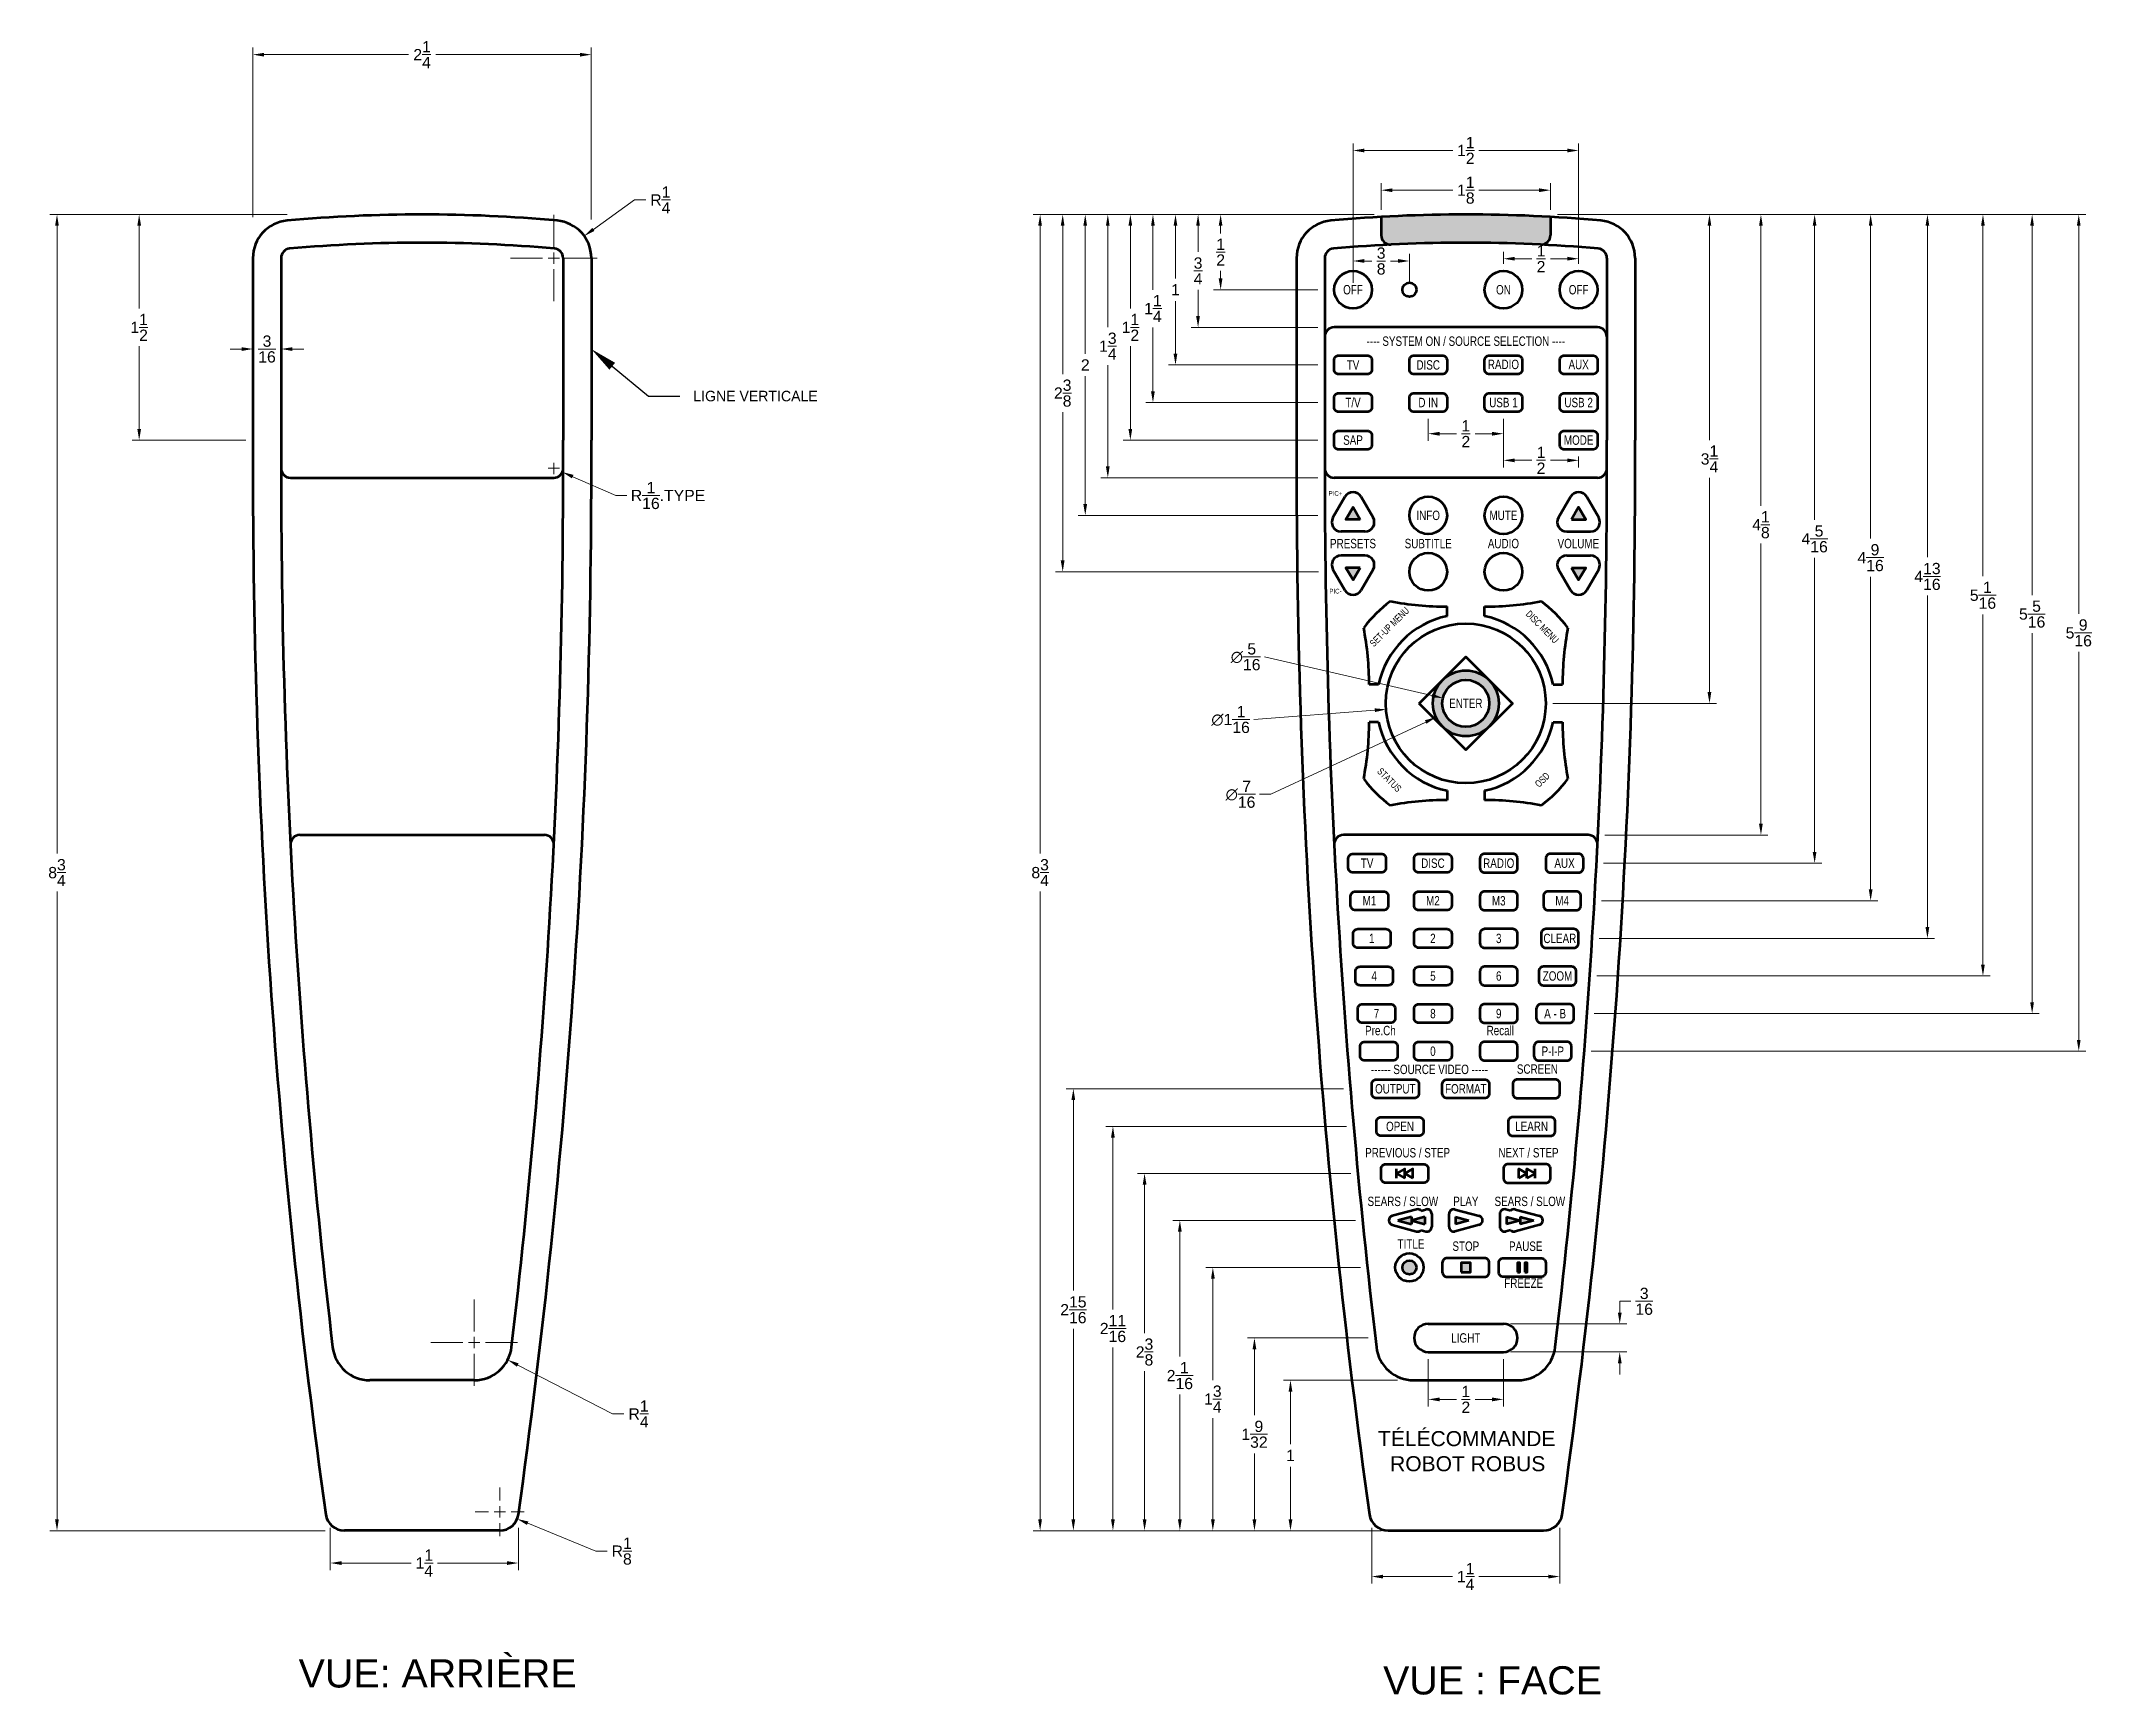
# Model space of a CAD drawing. Extents: x -9.6 to 4.1, y 3.2 to 14.2.
import ezdxf
from ezdxf import colors
from ezdxf.entities.mleader import LeaderData, LeaderLine
from ezdxf.enums import TextEntityAlignment as Align
from ezdxf.math import Vec2, Vec3

# ---------------------------------------------------------------- set-up
doc = ezdxf.new("R2010")
doc.units = 0
doc.header["$MEASUREMENT"] = 0
doc.header["$PDMODE"] = 2
doc.layers.get('Defpoints').update_dxf_attribs({"linetype": 'CONTINUOUS'})
for name, color, linetype, lineweight in [('CONTOUR', 6, 'CONTINUOUS', 60), ('COTATION', 1, 'CONTINUOUS', 18), ('HACHURE', 8, 'CONTINUOUS', 18), ('TEXTE', 1, 'CONTINUOUS', 18)]:
    doc.layers.add(name, color=color, linetype=linetype, lineweight=lineweight)
doc.styles.add('ARIAL', font='arial.ttf')
doc.dimstyles.new('FRACTIONS', dxfattribs={"dimscale": 0.75, "dimtxt": 0.1, "dimasz": 0.1, "dimexe": 0.0625, "dimexo": 0.0625, "dimgap": 0.05, "dimtad": 0, "dimtih": 1, "dimtoh": 1, "dimdec": 6, "dimzin": 0, "dimdsep": 46, "dimlunit": 5, "dimtxsty": 'ARIAL', "dimcen": -0.05, "dimclrd": 256, "dimclre": 256, "dimclrt": 256, "dimadec": 0, "dimazin": 0, "dimtfac": 1, "dimtdec": 6, "dimtofl": 0, "dimtmove": 0, "dimatfit": 3, "dimfxl": 1, "dimtolj": 1, "dimtzin": 0, "dimlwd": -1, "dimlwe": -1, "dimarcsym": 0})

msp = doc.modelspace()

# ---------------------------------------------------------------- texts
at = {"layer": 'COTATION', "insert": (-0.6929918, 4.9510345), "char_height": 0.1, "attachment_point": 1, "style": 'ARIAL'}
msp.add_mtext_dynamic_manual_height_columns('TÉLÉCOMMANDE\\P\\pxqc;ROBOT ROBUS', width=1.193228259, gutter_width=0.9375, heights=[0], dxfattribs=at)
at = {"layer": 'COTATION', "char_height": 0.1875, "attachment_point": 1, "style": 'ARIAL'}
for s, insert in [('VUE: ARRIÈRE ', (-7.8689174, 3.4339764)), ('VUE : FACE', (-0.6590398, 3.3877149))]:
    msp.add_mtext(s, dxfattribs=dict(at, insert=insert))
at = {"layer": 'TEXTE', "style": 'ARIAL', "width": 0.75}
for s, height, p in [('OFF', 0.0625, (-0.8590727, 12.5391874)), ('ON', 0.0625, (0.1409273, 12.5391874)), ('OFF', 0.0625, (0.6409273, 12.5391874)), ('---- SYSTEM ON / SOURCE SELECTION ----', 0.0625, (-0.1090727, 12.1971947)), ('TV', 0.0625, (-0.8590727, 12.0391874)), ('DISC', 0.0625, (-0.3590727, 12.0391874)), ('RADIO', 0.0625, (0.1409273, 12.0426637)), ('AUX', 0.0625, (0.6409273, 12.041841)), ('T/V', 0.0625, (-0.8590727, 11.7891874)), ('D IN', 0.0625, (-0.3590727, 11.7891874)), ('USB 1', 0.0625, (0.1409273, 11.7891874)), ('USB 2', 0.0625, (0.6409273, 11.7891874)), ('SAP', 0.0625, (-0.8590727, 11.5391874)), ('MODE', 0.0625, (0.6409273, 11.5391874)), ('PIC+', 0.03125, (-0.9755924, 11.1845225)), ('INFO', 0.0625, (-0.3590727, 11.0391874)), ('MUTE', 0.0625, (0.1409273, 11.0391874)), ('PRESETS', 0.0625, (-0.8590727, 10.8516874)), ('SUBTITLE', 0.0625, (-0.3590727, 10.8516874)), ('AUDIO', 0.0625, (0.1409273, 10.8516874)), ('VOLUME', 0.0625, (0.6392965, 10.8516874)), ('PIC-', 0.03125, (-0.9755924, 10.5351218)), ('ENTER', 0.0625, (-0.1090727, 9.7891874)), ('TV', 0.0625, (-0.7653227, 8.7266874)), ('DISC', 0.0625, (-0.3278227, 8.7266874)), ('RADIO', 0.0625, (0.1096773, 8.7266874)), ('AUX', 0.0625, (0.5471773, 8.7266874)), ('M1', 0.0625, (-0.7496977, 8.4766874)), ('M2', 0.0625, (-0.3278227, 8.4766874)), ('M3', 0.0625, (0.1096773, 8.4766874)), ('M4', 0.0625, (0.5315523, 8.4766874)), ('1', 0.0625, (-0.7340727, 8.2266874)), ('2', 0.0625, (-0.3278227, 8.2266874)), ('3', 0.0625, (0.1096773, 8.2266874)), ('CLEAR', 0.0625, (0.5159273, 8.2266874)), ('4', 0.0625, (-0.7184477, 7.9766874)), ('5', 0.0625, (-0.3278227, 7.9766874)), ('6', 0.0625, (0.1096773, 7.9766874)), ('ZOOM', 0.0625, (0.5003023, 7.9766874)), ('7', 0.0625, (-0.7028227, 7.7266874)), ('8', 0.0625, (-0.3278227, 7.7266874)), ('9', 0.0625, (0.1096773, 7.7266874)), ('A - B', 0.0625, (0.4846773, 7.7266874)), ('Pre.Ch', 0.0625, (-0.6768717, 7.6141501)), ('Recall', 0.0625, (0.1200033, 7.6141501)), ('------ SOURCE VIDEO -----', 0.0625, (-0.3507895, 7.3557985)), ('0', 0.0625, (-0.3278227, 7.4766874)), ('SCREEN', 0.0625, (0.3668694, 7.3579356)), ('P-I-P', 0.0625, (0.4690523, 7.4766874)), ('OUTPUT', 0.0625, (-0.5778227, 7.2266874)), ('FORMAT', 0.0625, (-0.1090727, 7.2266874)), ('OPEN', 0.0625, (-0.5465727, 6.9766874)), ('LEARN', 0.0625, (0.3284273, 6.9766874)), ('PREVIOUS / STEP', 0.0625, (-0.4960221, 6.8016501)), ('NEXT / STEP', 0.0625, (0.3075033, 6.8016501)), ('SEARS / SLOW', 0.0625, (-0.5278314, 6.4783394)), ('PLAY', 0.0625, (-0.1090727, 6.4783394)), ('SEARS / SLOW', 0.0625, (0.3165155, 6.4783394)), ('TITLE', 0.0625, (-0.4734585, 6.1950363)), ('STOP', 0.0625, (-0.1090727, 6.1804671)), ('PAUSE', 0.0625, (0.2892066, 6.1804671)), ('FREEZE', 0.0625, (0.2756313, 5.9345443)), ('LIGHT', 0.0625, (-0.1090727, 5.5704374))]:
    msp.add_text(s, height=height, dxfattribs=at).set_placement(p, align=Align.MIDDLE_CENTER)
for s, rotation, p in [('SET-UP MENU', 45, (-0.6171136, 10.2975673)), ('DISC MENU', 315, (0.3991376, 10.2973978)), ('STATUS', 315, (-0.6171362, 9.2807848)), ('OSD', 45, (0.3991603, 9.2809544))]:
    msp.add_text(s, height=0.046875, rotation=rotation, dxfattribs=at).set_placement(p, align=Align.MIDDLE_CENTER)

# ---------------------------------------------------------------- blocks, each defined once
blk = doc.blocks.new('*D5')
at = {"layer": 'COTATION', "transparency": 16777216}
for p, q in [((-8.926, 13.039), (-9.522, 13.039)), ((-9.475, 12.964), (-9.475, 8.791)), ((-9.475, 4.364), (-9.475, 8.538)), ((-7.693, 4.289), (-9.522, 4.289))]:
    blk.add_line(p, q, dxfattribs=at)
for points in [[(-9.488, 12.964), (-9.463, 12.964), (-9.475, 13.039)], [(-9.488, 4.364), (-9.463, 4.364), (-9.475, 4.289)]]:
    blk.add_solid(points, dxfattribs=at)
at = {"layer": 'Defpoints', "color": 0, "transparency": 16777216}
for p in [(-8.879, 13.039), (-9.475, 4.289), (-7.646, 4.289)]:
    blk.add_point(p, dxfattribs=at)
at = {"layer": 'COTATION', "transparency": 16777216, "insert": (-9.475, 8.664), "char_height": 0.075, "attachment_point": 5, "style": 'ARIAL'}
blk.add_mtext('\\A1;8{\\H1x;\\S3/4;}', dxfattribs=at)
blk = doc.blocks.new('*D6')
at = {"layer": 'COTATION', "transparency": 16777216}
for p, q in [((-8.384, 13.039), (-8.976, 13.039)), ((-8.929, 12.964), (-8.929, 12.414)), ((-8.929, 11.614), (-8.929, 12.164)), ((-8.22, 11.539), (-8.976, 11.539))]:
    blk.add_line(p, q, dxfattribs=at)
for points in [[(-8.941, 12.964), (-8.916, 12.964), (-8.929, 13.039)], [(-8.941, 11.614), (-8.916, 11.614), (-8.929, 11.539)]]:
    blk.add_solid(points, dxfattribs=at)
at = {"layer": 'Defpoints', "color": 0, "transparency": 16777216}
for p in [(-8.337, 13.039), (-8.929, 11.539), (-8.173, 11.539)]:
    blk.add_point(p, dxfattribs=at)
at = {"layer": 'COTATION', "transparency": 16777216, "insert": (-8.929, 12.289), "char_height": 0.075, "attachment_point": 5, "style": 'ARIAL'}
blk.add_mtext('\\A1;1{\\H1x;\\S1/2;}', dxfattribs=at)
blk = doc.blocks.new('*D7')
at = {"layer": 'COTATION', "transparency": 16777216}
for p, q in [((-8.248, 12.145), (-8.323, 12.145)), ((-7.91, 12.145), (-7.835, 12.145))]:
    blk.add_line(p, q, dxfattribs=at)
for points in [[(-8.248, 12.157), (-8.248, 12.132), (-8.173, 12.145)], [(-7.91, 12.157), (-7.91, 12.132), (-7.985, 12.145)]]:
    blk.add_solid(points, dxfattribs=at)
at = {"layer": 'Defpoints', "color": 0, "transparency": 16777216}
for p in [(-8.173, 12.145), (-8.173, 12.145), (-7.985, 12.145)]:
    blk.add_point(p, dxfattribs=at)
at = {"layer": 'COTATION', "transparency": 16777216, "insert": (-8.079, 12.145), "char_height": 0.075, "attachment_point": 5, "style": 'ARIAL'}
blk.add_mtext('\\A1;{\\H1x;\\S3/16;}', dxfattribs=at)
blk = doc.blocks.new('*D11')
at = {"layer": 'COTATION', "transparency": 16777216}
for p, q in [((-6.172, 11.314), (-6.172, 11.389)), ((-6.21, 11.352), (-6.135, 11.352)), ((-5.761, 11.171), (-6.046, 11.296)), ((-5.686, 11.171), (-5.761, 11.171))]:
    blk.add_line(p, q, dxfattribs=at)
blk.add_solid([(-6.041, 11.308), (-6.052, 11.285), (-6.115, 11.327)], dxfattribs=at)
at = {"layer": 'Defpoints', "color": 0, "transparency": 16777216}
for p in [(-6.172, 11.352), (-6.115, 11.327)]:
    blk.add_point(p, dxfattribs=at)
at = {"layer": 'COTATION', "transparency": 16777216, "insert": (-5.413, 11.171), "char_height": 0.075, "attachment_point": 5, "style": 'ARIAL'}
blk.add_mtext('\\A1;R{\\H1x;\\S1/16;}.TYPE', dxfattribs=at)
blk = doc.blocks.new('*D12')
at = {"layer": 'COTATION', "transparency": 16777216}
for p, q in [((-5.636, 13.136), (-5.909, 12.94)), ((-5.561, 13.136), (-5.636, 13.136)), ((-6.173, 12.825), (-6.173, 13.037)), ((-6.248, 12.75), (-6.46, 12.75)), ((-6.21, 12.75), (-6.135, 12.75)), ((-6.173, 12.712), (-6.173, 12.787)), ((-6.098, 12.75), (-5.885, 12.75)), ((-6.173, 12.675), (-6.173, 12.462))]:
    blk.add_line(p, q, dxfattribs=at)
blk.add_solid([(-5.916, 12.95), (-5.902, 12.93), (-5.97, 12.896)], dxfattribs=at)
at = {"layer": 'Defpoints', "color": 0, "transparency": 16777216}
for p in [(-5.97, 12.896), (-6.173, 12.75)]:
    blk.add_point(p, dxfattribs=at)
at = {"layer": 'COTATION', "transparency": 16777216, "insert": (-5.464, 13.136), "char_height": 0.075, "attachment_point": 5, "style": 'ARIAL'}
blk.add_mtext('\\A1;R{\\H1x;\\S1/4;}', dxfattribs=at)
blk = doc.blocks.new('*D14')
at = {"layer": 'COTATION', "transparency": 16777216}
for p, q in [((-8.173, 13.022), (-8.173, 14.149)), ((-8.098, 14.102), (-7.139, 14.102)), ((-5.998, 14.102), (-6.957, 14.102)), ((-5.923, 13.006), (-5.923, 14.149))]:
    blk.add_line(p, q, dxfattribs=at)
for points in [[(-8.098, 14.114), (-8.098, 14.089), (-8.173, 14.102)], [(-5.998, 14.114), (-5.998, 14.089), (-5.923, 14.102)]]:
    blk.add_solid(points, dxfattribs=at)
at = {"layer": 'Defpoints', "color": 0, "transparency": 16777216}
for p in [(-5.923, 14.102), (-8.173, 12.975), (-5.923, 12.959)]:
    blk.add_point(p, dxfattribs=at)
at = {"layer": 'COTATION', "transparency": 16777216, "insert": (-7.048, 14.102), "char_height": 0.075, "attachment_point": 5, "style": 'ARIAL'}
blk.add_mtext('\\A1;2{\\H1x;\\S1/4;}', dxfattribs=at)
blk = doc.blocks.new('*D15')
at = {"layer": 'COTATION', "transparency": 16777216}
for p, q in [((-6.701, 5.614), (-6.701, 5.827)), ((-6.776, 5.539), (-6.989, 5.539)), ((-6.739, 5.539), (-6.664, 5.539)), ((-6.701, 5.502), (-6.701, 5.577)), ((-6.626, 5.539), (-6.414, 5.539)), ((-6.701, 5.464), (-6.701, 5.252)), ((-5.781, 5.065), (-6.412, 5.39)), ((-5.706, 5.065), (-5.781, 5.065))]:
    blk.add_line(p, q, dxfattribs=at)
blk.add_solid([(-6.406, 5.401), (-6.418, 5.379), (-6.479, 5.425)], dxfattribs=at)
at = {"layer": 'Defpoints', "color": 0, "transparency": 16777216}
for p in [(-6.701, 5.539), (-6.479, 5.425)]:
    blk.add_point(p, dxfattribs=at)
at = {"layer": 'COTATION', "transparency": 16777216, "insert": (-5.609, 5.065), "char_height": 0.075, "attachment_point": 5, "style": 'ARIAL'}
blk.add_mtext('\\A1;R{\\H1x;\\S1/4;}', dxfattribs=at)
blk = doc.blocks.new('*D16')
at = {"layer": 'COTATION', "transparency": 16777216}
for p, q in [((-6.531, 4.489), (-6.531, 4.577)), ((-6.606, 4.414), (-6.694, 4.414)), ((-6.569, 4.414), (-6.494, 4.414)), ((-6.531, 4.377), (-6.531, 4.452)), ((-6.456, 4.414), (-6.369, 4.414)), ((-6.531, 4.339), (-6.531, 4.252)), ((-5.892, 4.153), (-6.346, 4.339)), ((-5.817, 4.153), (-5.892, 4.153))]:
    blk.add_line(p, q, dxfattribs=at)
blk.add_solid([(-6.341, 4.35), (-6.351, 4.327), (-6.416, 4.367)], dxfattribs=at)
at = {"layer": 'Defpoints', "color": 0, "transparency": 16777216}
for p in [(-6.531, 4.414), (-6.416, 4.367)]:
    blk.add_point(p, dxfattribs=at)
at = {"layer": 'COTATION', "transparency": 16777216, "insert": (-5.721, 4.153), "char_height": 0.075, "attachment_point": 5, "style": 'ARIAL'}
blk.add_mtext('\\A1;R{\\H1x;\\S1/8;}', dxfattribs=at)
blk = doc.blocks.new('*D17')
at = {"layer": 'COTATION', "transparency": 16777216}
for p, q in [((-7.658, 4.307), (-7.658, 4.027)), ((-6.408, 4.307), (-6.408, 4.027)), ((-7.583, 4.074), (-7.12, 4.074)), ((-6.483, 4.074), (-6.946, 4.074))]:
    blk.add_line(p, q, dxfattribs=at)
for points in [[(-7.583, 4.086), (-7.583, 4.061), (-7.658, 4.074)], [(-6.483, 4.086), (-6.483, 4.061), (-6.408, 4.074)]]:
    blk.add_solid(points, dxfattribs=at)
at = {"layer": 'Defpoints', "color": 0, "transparency": 16777216}
for p in [(-7.658, 4.354), (-6.408, 4.354), (-6.408, 4.074)]:
    blk.add_point(p, dxfattribs=at)
at = {"layer": 'COTATION', "transparency": 16777216, "insert": (-7.033, 4.074), "char_height": 0.075, "attachment_point": 5, "style": 'ARIAL'}
blk.add_mtext('\\A1;1{\\H1x;\\S1/4;}', dxfattribs=at)
blk = doc.blocks.new('*D21')
at = {"layer": 'COTATION', "transparency": 16777216}
for p, q in [((-0.718, 13.039), (-2.986, 13.039)), ((-2.939, 12.964), (-2.939, 8.791)), ((-2.939, 4.364), (-2.939, 8.538)), ((-0.798, 4.289), (-2.986, 4.289))]:
    blk.add_line(p, q, dxfattribs=at)
for points in [[(-2.952, 12.964), (-2.927, 12.964), (-2.939, 13.039)], [(-2.952, 4.364), (-2.927, 4.364), (-2.939, 4.289)]]:
    blk.add_solid(points, dxfattribs=at)
at = {"layer": 'Defpoints', "color": 0, "transparency": 16777216}
for p in [(-0.672, 13.039), (-2.939, 4.289), (-0.752, 4.289)]:
    blk.add_point(p, dxfattribs=at)
at = {"layer": 'COTATION', "transparency": 16777216, "insert": (-2.939, 8.664), "char_height": 0.075, "attachment_point": 5, "style": 'ARIAL'}
blk.add_mtext('\\A1;8{\\H1x;\\S3/4;}', dxfattribs=at)
blk = doc.blocks.new('*D22')
at = {"layer": 'COTATION', "transparency": 16777216}
for p, q in [((-0.718, 13.039), (-1.786, 13.039)), ((-1.739, 12.964), (-1.739, 12.914)), ((-1.739, 12.614), (-1.739, 12.664)), ((-1.093, 12.539), (-1.786, 12.539))]:
    blk.add_line(p, q, dxfattribs=at)
for points in [[(-1.752, 12.964), (-1.727, 12.964), (-1.739, 13.039)], [(-1.752, 12.614), (-1.727, 12.614), (-1.739, 12.539)]]:
    blk.add_solid(points, dxfattribs=at)
at = {"layer": 'Defpoints', "color": 0, "transparency": 16777216}
for p in [(-0.672, 13.039), (-1.739, 12.539), (-1.047, 12.539)]:
    blk.add_point(p, dxfattribs=at)
at = {"layer": 'COTATION', "transparency": 16777216, "insert": (-1.739, 12.789), "char_height": 0.075, "attachment_point": 5, "style": 'ARIAL'}
blk.add_mtext('\\A1;{\\H1x;\\S1/2;}', dxfattribs=at)
blk = doc.blocks.new('*D23')
at = {"layer": 'COTATION', "transparency": 16777216}
for p, q in [((-0.718, 13.039), (-1.936, 13.039)), ((-1.889, 12.964), (-1.889, 12.79)), ((-1.889, 12.364), (-1.889, 12.538)), ((-1.093, 12.289), (-1.936, 12.289))]:
    blk.add_line(p, q, dxfattribs=at)
for points in [[(-1.902, 12.964), (-1.877, 12.964), (-1.889, 13.039)], [(-1.902, 12.364), (-1.877, 12.364), (-1.889, 12.289)]]:
    blk.add_solid(points, dxfattribs=at)
at = {"layer": 'Defpoints', "color": 0, "transparency": 16777216}
for p in [(-0.672, 13.039), (-1.889, 12.289), (-1.047, 12.289)]:
    blk.add_point(p, dxfattribs=at)
at = {"layer": 'COTATION', "transparency": 16777216, "insert": (-1.889, 12.664), "char_height": 0.075, "attachment_point": 5, "style": 'ARIAL'}
blk.add_mtext('\\A1;{\\H1x;\\S3/4;}', dxfattribs=at)
blk = doc.blocks.new('*D24')
at = {"layer": 'COTATION', "transparency": 16777216}
for p, q in [((-0.718, 13.039), (-2.086, 13.039)), ((-2.039, 12.964), (-2.039, 12.614)), ((-2.039, 12.114), (-2.039, 12.464)), ((-1.093, 12.039), (-2.086, 12.039))]:
    blk.add_line(p, q, dxfattribs=at)
for points in [[(-2.052, 12.964), (-2.027, 12.964), (-2.039, 13.039)], [(-2.052, 12.114), (-2.027, 12.114), (-2.039, 12.039)]]:
    blk.add_solid(points, dxfattribs=at)
at = {"layer": 'Defpoints', "color": 0, "transparency": 16777216}
for p in [(-0.672, 13.039), (-2.039, 12.039), (-1.047, 12.039)]:
    blk.add_point(p, dxfattribs=at)
at = {"layer": 'COTATION', "transparency": 16777216, "insert": (-2.039, 12.539), "char_height": 0.075, "attachment_point": 5, "style": 'ARIAL'}
blk.add_mtext('\\A1;1', dxfattribs=at)
blk = doc.blocks.new('*D25')
at = {"layer": 'COTATION', "transparency": 16777216}
for p, q in [((-0.718, 13.039), (-2.236, 13.039)), ((-2.189, 12.964), (-2.189, 12.539)), ((-2.189, 11.864), (-2.189, 12.289)), ((-1.093, 11.789), (-2.236, 11.789))]:
    blk.add_line(p, q, dxfattribs=at)
for points in [[(-2.202, 12.964), (-2.177, 12.964), (-2.189, 13.039)], [(-2.202, 11.864), (-2.177, 11.864), (-2.189, 11.789)]]:
    blk.add_solid(points, dxfattribs=at)
at = {"layer": 'Defpoints', "color": 0, "transparency": 16777216}
for p in [(-0.672, 13.039), (-2.189, 11.789), (-1.047, 11.789)]:
    blk.add_point(p, dxfattribs=at)
at = {"layer": 'COTATION', "transparency": 16777216, "insert": (-2.189, 12.414), "char_height": 0.075, "attachment_point": 5, "style": 'ARIAL'}
blk.add_mtext('\\A1;1{\\H1x;\\S1/4;}', dxfattribs=at)
blk = doc.blocks.new('*D26')
at = {"layer": 'COTATION', "transparency": 16777216}
for p, q in [((-0.718, 13.039), (-2.386, 13.039)), ((-2.339, 12.964), (-2.339, 12.414)), ((-2.339, 11.614), (-2.339, 12.164)), ((-1.093, 11.539), (-2.386, 11.539))]:
    blk.add_line(p, q, dxfattribs=at)
for points in [[(-2.352, 12.964), (-2.327, 12.964), (-2.339, 13.039)], [(-2.352, 11.614), (-2.327, 11.614), (-2.339, 11.539)]]:
    blk.add_solid(points, dxfattribs=at)
at = {"layer": 'Defpoints', "color": 0, "transparency": 16777216}
for p in [(-0.672, 13.039), (-2.339, 11.539), (-1.047, 11.539)]:
    blk.add_point(p, dxfattribs=at)
at = {"layer": 'COTATION', "transparency": 16777216, "insert": (-2.339, 12.289), "char_height": 0.075, "attachment_point": 5, "style": 'ARIAL'}
blk.add_mtext('\\A1;1{\\H1x;\\S1/2;}', dxfattribs=at)
blk = doc.blocks.new('*D27')
at = {"layer": 'COTATION', "transparency": 16777216}
for p, q in [((-0.718, 13.039), (-2.536, 13.039)), ((-2.489, 12.964), (-2.489, 12.29)), ((-2.489, 11.364), (-2.489, 12.038)), ((-1.094, 11.289), (-2.536, 11.289))]:
    blk.add_line(p, q, dxfattribs=at)
for points in [[(-2.502, 12.964), (-2.477, 12.964), (-2.489, 13.039)], [(-2.502, 11.364), (-2.477, 11.364), (-2.489, 11.289)]]:
    blk.add_solid(points, dxfattribs=at)
at = {"layer": 'Defpoints', "color": 0, "transparency": 16777216}
for p in [(-0.672, 13.039), (-2.489, 11.289), (-1.047, 11.289)]:
    blk.add_point(p, dxfattribs=at)
at = {"layer": 'COTATION', "transparency": 16777216, "insert": (-2.489, 12.164), "char_height": 0.075, "attachment_point": 5, "style": 'ARIAL'}
blk.add_mtext('\\A1;1{\\H1x;\\S3/4;}', dxfattribs=at)
blk = doc.blocks.new('*D28')
at = {"layer": 'COTATION', "transparency": 16777216}
for p, q in [((-0.718, 13.039), (-2.686, 13.039)), ((-2.639, 12.964), (-2.639, 12.114)), ((-2.639, 11.114), (-2.639, 11.964)), ((-1.093, 11.039), (-2.686, 11.039))]:
    blk.add_line(p, q, dxfattribs=at)
for points in [[(-2.652, 12.964), (-2.627, 12.964), (-2.639, 13.039)], [(-2.652, 11.114), (-2.627, 11.114), (-2.639, 11.039)]]:
    blk.add_solid(points, dxfattribs=at)
at = {"layer": 'Defpoints', "color": 0, "transparency": 16777216}
for p in [(-0.672, 13.039), (-2.639, 11.039), (-1.046, 11.039)]:
    blk.add_point(p, dxfattribs=at)
at = {"layer": 'COTATION', "transparency": 16777216, "insert": (-2.639, 12.039), "char_height": 0.075, "attachment_point": 5, "style": 'ARIAL'}
blk.add_mtext('\\A1;2', dxfattribs=at)
blk = doc.blocks.new('*D29')
at = {"layer": 'COTATION', "transparency": 16777216}
for p, q in [((-0.718, 13.039), (-2.836, 13.039)), ((-2.789, 12.964), (-2.789, 11.978)), ((-2.789, 10.739), (-2.789, 11.725)), ((-1.089, 10.664), (-2.836, 10.664))]:
    blk.add_line(p, q, dxfattribs=at)
for points in [[(-2.802, 12.964), (-2.777, 12.964), (-2.789, 13.039)], [(-2.802, 10.739), (-2.777, 10.739), (-2.789, 10.664)]]:
    blk.add_solid(points, dxfattribs=at)
at = {"layer": 'Defpoints', "color": 0, "transparency": 16777216}
for p in [(-0.672, 13.039), (-2.789, 10.664), (-1.042, 10.664)]:
    blk.add_point(p, dxfattribs=at)
at = {"layer": 'COTATION', "transparency": 16777216, "insert": (-2.789, 11.852), "char_height": 0.075, "attachment_point": 5, "style": 'ARIAL'}
blk.add_mtext('\\A1;2{\\H1x;\\S3/8;}', dxfattribs=at)
blk = doc.blocks.new('*D30')
at = {"layer": 'COTATION', "transparency": 16777216}
for p, q in [((-0.563, 5.289), (-1.322, 5.289)), ((-1.275, 5.214), (-1.275, 4.864)), ((-1.275, 4.364), (-1.275, 4.714)), ((-0.672, 4.289), (-1.322, 4.289))]:
    blk.add_line(p, q, dxfattribs=at)
for points in [[(-1.287, 5.214), (-1.262, 5.214), (-1.275, 5.289)], [(-1.287, 4.364), (-1.262, 4.364), (-1.275, 4.289)]]:
    blk.add_solid(points, dxfattribs=at)
at = {"layer": 'Defpoints', "color": 0, "transparency": 16777216}
for p in [(-1.275, 5.289), (-0.516, 5.289), (-0.626, 4.289)]:
    blk.add_point(p, dxfattribs=at)
at = {"layer": 'COTATION', "transparency": 16777216, "insert": (-1.275, 4.789), "char_height": 0.075, "attachment_point": 5, "style": 'ARIAL'}
blk.add_mtext('\\A1;1', dxfattribs=at)
blk = doc.blocks.new('*D31')
at = {"layer": 'COTATION', "transparency": 16777216}
for p, q in [((-0.758, 5.57), (-1.561, 5.57)), ((-1.514, 5.495), (-1.514, 5.056)), ((-1.514, 4.364), (-1.514, 4.803)), ((-0.672, 4.289), (-1.561, 4.289))]:
    blk.add_line(p, q, dxfattribs=at)
for points in [[(-1.527, 5.495), (-1.502, 5.495), (-1.514, 5.57)], [(-1.527, 4.364), (-1.502, 4.364), (-1.514, 4.289)]]:
    blk.add_solid(points, dxfattribs=at)
at = {"layer": 'Defpoints', "color": 0, "transparency": 16777216}
for p in [(-1.514, 5.57), (-0.711, 5.57), (-0.626, 4.289)]:
    blk.add_point(p, dxfattribs=at)
at = {"layer": 'COTATION', "transparency": 16777216, "insert": (-1.514, 4.93), "char_height": 0.075, "attachment_point": 5, "style": 'ARIAL'}
blk.add_mtext('\\A1;1{\\H1x;\\S9/32;}', dxfattribs=at)
blk = doc.blocks.new('*D32')
at = {"layer": 'COTATION', "transparency": 16777216}
for p, q in [((-0.81, 6.039), (-1.838, 6.039)), ((-1.791, 5.964), (-1.791, 5.29)), ((-1.791, 4.364), (-1.791, 5.038)), ((-0.672, 4.289), (-1.838, 4.289))]:
    blk.add_line(p, q, dxfattribs=at)
for points in [[(-1.803, 5.964), (-1.778, 5.964), (-1.791, 6.039)], [(-1.803, 4.364), (-1.778, 4.364), (-1.791, 4.289)]]:
    blk.add_solid(points, dxfattribs=at)
at = {"layer": 'Defpoints', "color": 0, "transparency": 16777216}
for p in [(-1.791, 6.039), (-0.764, 6.039), (-0.626, 4.289)]:
    blk.add_point(p, dxfattribs=at)
at = {"layer": 'COTATION', "transparency": 16777216, "insert": (-1.791, 5.164), "char_height": 0.075, "attachment_point": 5, "style": 'ARIAL'}
blk.add_mtext('\\A1;1{\\H1x;\\S3/4;}', dxfattribs=at)
blk = doc.blocks.new('*D33')
at = {"layer": 'COTATION', "transparency": 16777216}
for p, q in [((-0.843, 6.352), (-2.057, 6.352)), ((-2.01, 6.277), (-2.01, 5.446)), ((-2.01, 4.364), (-2.01, 5.194)), ((-0.672, 4.289), (-2.057, 4.289))]:
    blk.add_line(p, q, dxfattribs=at)
for points in [[(-2.023, 6.277), (-1.998, 6.277), (-2.01, 6.352)], [(-2.023, 4.364), (-1.998, 4.364), (-2.01, 4.289)]]:
    blk.add_solid(points, dxfattribs=at)
at = {"layer": 'Defpoints', "color": 0, "transparency": 16777216}
for p in [(-2.01, 6.352), (-0.796, 6.352), (-0.626, 4.289)]:
    blk.add_point(p, dxfattribs=at)
at = {"layer": 'COTATION', "transparency": 16777216, "insert": (-2.01, 5.32), "char_height": 0.075, "attachment_point": 5, "style": 'ARIAL'}
blk.add_mtext('\\A1;2{\\H1x;\\S1/16;}', dxfattribs=at)
blk = doc.blocks.new('*D34')
at = {"layer": 'COTATION', "transparency": 16777216}
for p, q in [((-0.873, 6.664), (-2.292, 6.664)), ((-2.245, 6.589), (-2.245, 5.603)), ((-2.245, 4.364), (-2.245, 5.35)), ((-0.672, 4.289), (-2.292, 4.289))]:
    blk.add_line(p, q, dxfattribs=at)
for points in [[(-2.257, 6.589), (-2.232, 6.589), (-2.245, 6.664)], [(-2.257, 4.364), (-2.232, 4.364), (-2.245, 4.289)]]:
    blk.add_solid(points, dxfattribs=at)
at = {"layer": 'Defpoints', "color": 0, "transparency": 16777216}
for p in [(-2.245, 6.664), (-0.827, 6.664), (-0.626, 4.289)]:
    blk.add_point(p, dxfattribs=at)
at = {"layer": 'COTATION', "transparency": 16777216, "insert": (-2.245, 5.477), "char_height": 0.075, "attachment_point": 5, "style": 'ARIAL'}
blk.add_mtext('\\A1;2{\\H1x;\\S3/8;}', dxfattribs=at)
blk = doc.blocks.new('*D35')
at = {"layer": 'COTATION', "transparency": 16777216}
for p, q in [((-0.902, 6.977), (-2.502, 6.977)), ((-2.455, 6.902), (-2.455, 5.759)), ((-2.455, 4.364), (-2.455, 5.507)), ((-0.672, 4.289), (-2.502, 4.289))]:
    blk.add_line(p, q, dxfattribs=at)
for points in [[(-2.468, 6.902), (-2.443, 6.902), (-2.455, 6.977)], [(-2.468, 4.364), (-2.443, 4.364), (-2.455, 4.289)]]:
    blk.add_solid(points, dxfattribs=at)
at = {"layer": 'Defpoints', "color": 0, "transparency": 16777216}
for p in [(-2.455, 6.977), (-0.855, 6.977), (-0.626, 4.289)]:
    blk.add_point(p, dxfattribs=at)
at = {"layer": 'COTATION', "transparency": 16777216, "insert": (-2.455, 5.633), "char_height": 0.075, "attachment_point": 5, "style": 'ARIAL'}
blk.add_mtext('\\A1;2{\\H1x;\\S11/16;}', dxfattribs=at)
blk = doc.blocks.new('*D36')
at = {"layer": 'COTATION', "transparency": 16777216}
for p, q in [((-0.923, 7.227), (-2.765, 7.227)), ((-2.718, 7.152), (-2.718, 5.885)), ((-2.718, 4.364), (-2.718, 5.631)), ((-0.672, 4.289), (-2.765, 4.289))]:
    blk.add_line(p, q, dxfattribs=at)
for points in [[(-2.731, 7.152), (-2.706, 7.152), (-2.718, 7.227)], [(-2.731, 4.364), (-2.706, 4.364), (-2.718, 4.289)]]:
    blk.add_solid(points, dxfattribs=at)
at = {"layer": 'Defpoints', "color": 0, "transparency": 16777216}
for p in [(-2.718, 7.227), (-0.876, 7.227), (-0.626, 4.289)]:
    blk.add_point(p, dxfattribs=at)
at = {"layer": 'COTATION', "transparency": 16777216, "insert": (-2.718, 5.758), "char_height": 0.075, "attachment_point": 5, "style": 'ARIAL'}
blk.add_mtext('\\A1;2{\\H1x;\\S15/16;}', dxfattribs=at)
blk = doc.blocks.new('*D37')
at = {"layer": 'COTATION', "transparency": 16777216}
for p, q in [((0.914, 5.739), (0.914, 5.814)), ((0.914, 5.814), (0.989, 5.814)), ((0.188, 5.664), (0.961, 5.664)), ((0.188, 5.477), (0.961, 5.477)), ((0.914, 5.402), (0.914, 5.327))]:
    blk.add_line(p, q, dxfattribs=at)
for points in [[(0.902, 5.739), (0.927, 5.739), (0.914, 5.664)], [(0.902, 5.402), (0.927, 5.402), (0.914, 5.477)]]:
    blk.add_solid(points, dxfattribs=at)
at = {"layer": 'Defpoints', "color": 0, "transparency": 16777216}
for p in [(0.141, 5.664), (0.914, 5.664), (0.141, 5.477)]:
    blk.add_point(p, dxfattribs=at)
at = {"layer": 'COTATION', "transparency": 16777216, "insert": (1.077, 5.814), "char_height": 0.075, "attachment_point": 5, "style": 'ARIAL'}
blk.add_mtext('\\A1;{\\H1x;\\S3/16;}', dxfattribs=at)
blk = doc.blocks.new('*D38')
at = {"layer": 'COTATION', "transparency": 16777216}
for p, q in [((-0.359, 5.43), (-0.359, 5.115)), ((0.141, 5.43), (0.141, 5.115)), ((-0.284, 5.162), (-0.171, 5.162)), ((0.066, 5.162), (-0.047, 5.162))]:
    blk.add_line(p, q, dxfattribs=at)
for points in [[(-0.284, 5.174), (-0.284, 5.149), (-0.359, 5.162)], [(0.066, 5.174), (0.066, 5.149), (0.141, 5.162)]]:
    blk.add_solid(points, dxfattribs=at)
at = {"layer": 'Defpoints', "color": 0, "transparency": 16777216}
for p in [(-0.359, 5.477), (0.141, 5.477), (0.141, 5.162)]:
    blk.add_point(p, dxfattribs=at)
at = {"layer": 'COTATION', "transparency": 16777216, "insert": (-0.109, 5.162), "char_height": 0.075, "attachment_point": 5, "style": 'ARIAL'}
blk.add_mtext('\\A1;{\\H1x;\\S1/2;}', dxfattribs=at)
blk = doc.blocks.new('*D39')
at = {"layer": 'COTATION', "transparency": 16777216}
for p, q in [((-0.672, 13.07), (-0.672, 13.247)), ((-0.597, 13.201), (-0.195, 13.201)), ((0.378, 13.201), (-0.023, 13.201)), ((0.453, 13.07), (0.453, 13.247))]:
    blk.add_line(p, q, dxfattribs=at)
for points in [[(-0.597, 13.213), (-0.597, 13.188), (-0.672, 13.201)], [(0.378, 13.213), (0.378, 13.188), (0.453, 13.201)]]:
    blk.add_solid(points, dxfattribs=at)
at = {"layer": 'Defpoints', "color": 0, "transparency": 16777216}
for p in [(0.453, 13.201), (-0.672, 13.023), (0.453, 13.023)]:
    blk.add_point(p, dxfattribs=at)
at = {"layer": 'COTATION', "transparency": 16777216, "insert": (-0.109, 13.201), "char_height": 0.075, "attachment_point": 5, "style": 'ARIAL'}
blk.add_mtext('\\A1;1{\\H1x;\\S1/8;}', dxfattribs=at)
blk = doc.blocks.new('*D40')
at = {"layer": 'COTATION', "transparency": 16777216}
for p, q in [((-0.859, 12.711), (-0.859, 13.512)), ((-0.784, 13.465), (-0.195, 13.465)), ((0.566, 13.465), (-0.023, 13.465)), ((0.641, 12.711), (0.641, 13.512))]:
    blk.add_line(p, q, dxfattribs=at)
for points in [[(-0.784, 13.477), (-0.784, 13.452), (-0.859, 13.465)], [(0.566, 13.477), (0.566, 13.452), (0.641, 13.465)]]:
    blk.add_solid(points, dxfattribs=at)
at = {"layer": 'Defpoints', "color": 0, "transparency": 16777216}
for p in [(0.641, 13.465), (-0.859, 12.664), (0.641, 12.664)]:
    blk.add_point(p, dxfattribs=at)
at = {"layer": 'COTATION', "transparency": 16777216, "insert": (-0.109, 13.465), "char_height": 0.075, "attachment_point": 5, "style": 'ARIAL'}
blk.add_mtext('\\A1;1{\\H1x;\\S1/2;}', dxfattribs=at)
blk = doc.blocks.new('*D41')
at = {"layer": 'COTATION', "transparency": 16777216}
for p, q in [((0.141, 12.711), (0.141, 12.792)), ((0.216, 12.745), (0.329, 12.745)), ((0.566, 12.745), (0.453, 12.745)), ((0.641, 12.711), (0.641, 12.792))]:
    blk.add_line(p, q, dxfattribs=at)
for points in [[(0.216, 12.758), (0.216, 12.733), (0.141, 12.745)], [(0.566, 12.758), (0.566, 12.733), (0.641, 12.745)]]:
    blk.add_solid(points, dxfattribs=at)
at = {"layer": 'Defpoints', "color": 0, "transparency": 16777216}
for p in [(0.641, 12.745), (0.141, 12.664), (0.641, 12.664)]:
    blk.add_point(p, dxfattribs=at)
at = {"layer": 'COTATION', "transparency": 16777216, "insert": (0.391, 12.745), "char_height": 0.075, "attachment_point": 5, "style": 'ARIAL'}
blk.add_mtext('\\A1;{\\H1x;\\S1/2;}', dxfattribs=at)
blk = doc.blocks.new('*D42')
at = {"layer": 'COTATION', "transparency": 16777216}
for p, q in [((-0.859, 12.586), (-0.859, 12.777)), ((-0.784, 12.73), (-0.734, 12.73)), ((-0.559, 12.73), (-0.609, 12.73)), ((-0.484, 12.586), (-0.484, 12.777))]:
    blk.add_line(p, q, dxfattribs=at)
for points in [[(-0.784, 12.743), (-0.784, 12.718), (-0.859, 12.73)], [(-0.559, 12.743), (-0.559, 12.718), (-0.484, 12.73)]]:
    blk.add_solid(points, dxfattribs=at)
at = {"layer": 'Defpoints', "color": 0, "transparency": 16777216}
for p in [(-0.859, 12.73), (-0.859, 12.539), (-0.484, 12.539)]:
    blk.add_point(p, dxfattribs=at)
at = {"layer": 'COTATION', "transparency": 16777216, "insert": (-0.672, 12.73), "char_height": 0.075, "attachment_point": 5, "style": 'ARIAL'}
blk.add_mtext('\\A1;{\\H1x;\\S3/8;}', dxfattribs=at)
blk = doc.blocks.new('*D43')
at = {"layer": 'COTATION', "transparency": 16777216}
for p, q in [((0.5, 13.039), (1.558, 13.039)), ((1.511, 12.964), (1.511, 11.54)), ((1.511, 9.864), (1.511, 11.288)), ((0.469, 9.789), (1.558, 9.789))]:
    blk.add_line(p, q, dxfattribs=at)
for points in [[(1.498, 12.964), (1.523, 12.964), (1.511, 13.039)], [(1.498, 9.864), (1.523, 9.864), (1.511, 9.789)]]:
    blk.add_solid(points, dxfattribs=at)
at = {"layer": 'Defpoints', "color": 0, "transparency": 16777216}
for p in [(0.453, 13.039), (0.422, 9.789), (1.511, 9.789)]:
    blk.add_point(p, dxfattribs=at)
at = {"layer": 'COTATION', "transparency": 16777216, "insert": (1.511, 11.414), "char_height": 0.075, "attachment_point": 5, "style": 'ARIAL'}
blk.add_mtext('\\A1;3{\\H1x;\\S1/4;}', dxfattribs=at)
blk = doc.blocks.new('*D44')
at = {"layer": 'COTATION', "transparency": 16777216}
for p, q in [((0.5, 13.039), (1.899, 13.039)), ((1.853, 12.964), (1.853, 11.103)), ((1.853, 8.989), (1.853, 10.851)), ((0.816, 8.914), (1.899, 8.914))]:
    blk.add_line(p, q, dxfattribs=at)
for points in [[(1.84, 12.964), (1.865, 12.964), (1.853, 13.039)], [(1.84, 8.989), (1.865, 8.989), (1.853, 8.914)]]:
    blk.add_solid(points, dxfattribs=at)
at = {"layer": 'Defpoints', "color": 0, "transparency": 16777216}
for p in [(0.453, 13.039), (0.769, 8.914), (1.853, 8.914)]:
    blk.add_point(p, dxfattribs=at)
at = {"layer": 'COTATION', "transparency": 16777216, "insert": (1.853, 10.977), "char_height": 0.075, "attachment_point": 5, "style": 'ARIAL'}
blk.add_mtext('\\A1;4{\\H1x;\\S1/8;}', dxfattribs=at)
blk = doc.blocks.new('*D45')
at = {"layer": 'COTATION', "transparency": 16777216}
for p, q in [((0.5, 13.039), (2.257, 13.039)), ((2.21, 12.964), (2.21, 11.009)), ((2.21, 8.802), (2.21, 10.757)), ((0.807, 8.727), (2.257, 8.727))]:
    blk.add_line(p, q, dxfattribs=at)
for points in [[(2.197, 12.964), (2.222, 12.964), (2.21, 13.039)], [(2.197, 8.802), (2.222, 8.802), (2.21, 8.727)]]:
    blk.add_solid(points, dxfattribs=at)
at = {"layer": 'Defpoints', "color": 0, "transparency": 16777216}
for p in [(0.453, 13.039), (0.76, 8.727), (2.21, 8.727)]:
    blk.add_point(p, dxfattribs=at)
at = {"layer": 'COTATION', "transparency": 16777216, "insert": (2.21, 10.883), "char_height": 0.075, "attachment_point": 5, "style": 'ARIAL'}
blk.add_mtext('\\A1;4{\\H1x;\\S5/16;}', dxfattribs=at)
blk = doc.blocks.new('*D46')
at = {"layer": 'COTATION', "transparency": 16777216}
for p, q in [((0.5, 13.039), (2.629, 13.039)), ((2.582, 12.964), (2.582, 10.885)), ((2.582, 8.552), (2.582, 10.631)), ((0.793, 8.477), (2.629, 8.477))]:
    blk.add_line(p, q, dxfattribs=at)
for points in [[(2.57, 12.964), (2.595, 12.964), (2.582, 13.039)], [(2.57, 8.552), (2.595, 8.552), (2.582, 8.477)]]:
    blk.add_solid(points, dxfattribs=at)
at = {"layer": 'Defpoints', "color": 0, "transparency": 16777216}
for p in [(0.453, 13.039), (0.746, 8.477), (2.582, 8.477)]:
    blk.add_point(p, dxfattribs=at)
at = {"layer": 'COTATION', "transparency": 16777216, "insert": (2.582, 10.758), "char_height": 0.075, "attachment_point": 5, "style": 'ARIAL'}
blk.add_mtext('\\A1;4{\\H1x;\\S9/16;}', dxfattribs=at)
blk = doc.blocks.new('*D47')
at = {"layer": 'COTATION', "transparency": 16777216}
for p, q in [((0.5, 13.039), (3.006, 13.039)), ((2.96, 12.964), (2.96, 10.76)), ((2.96, 8.302), (2.96, 10.506)), ((0.778, 8.227), (3.006, 8.227))]:
    blk.add_line(p, q, dxfattribs=at)
for points in [[(2.947, 12.964), (2.972, 12.964), (2.96, 13.039)], [(2.947, 8.302), (2.972, 8.302), (2.96, 8.227)]]:
    blk.add_solid(points, dxfattribs=at)
at = {"layer": 'Defpoints', "color": 0, "transparency": 16777216}
for p in [(0.453, 13.039), (0.731, 8.227), (2.96, 8.227)]:
    blk.add_point(p, dxfattribs=at)
at = {"layer": 'COTATION', "transparency": 16777216, "insert": (2.96, 10.633), "char_height": 0.075, "attachment_point": 5, "style": 'ARIAL'}
blk.add_mtext('\\A1;4{\\H1x;\\S13/16;}', dxfattribs=at)
blk = doc.blocks.new('*D48')
at = {"layer": 'COTATION', "transparency": 16777216}
for p, q in [((0.5, 13.039), (3.376, 13.039)), ((3.329, 12.964), (3.329, 10.635)), ((3.329, 8.052), (3.329, 10.381)), ((0.762, 7.977), (3.376, 7.977))]:
    blk.add_line(p, q, dxfattribs=at)
for points in [[(3.316, 12.964), (3.341, 12.964), (3.329, 13.039)], [(3.316, 8.052), (3.341, 8.052), (3.329, 7.977)]]:
    blk.add_solid(points, dxfattribs=at)
at = {"layer": 'Defpoints', "color": 0, "transparency": 16777216}
for p in [(0.453, 13.039), (0.715, 7.977), (3.329, 7.977)]:
    blk.add_point(p, dxfattribs=at)
at = {"layer": 'COTATION', "transparency": 16777216, "insert": (3.329, 10.508), "char_height": 0.075, "attachment_point": 5, "style": 'ARIAL'}
blk.add_mtext('\\A1;5{\\H1x;\\S1/16;}', dxfattribs=at)
blk = doc.blocks.new('*D49')
at = {"layer": 'COTATION', "transparency": 16777216}
for p, q in [((0.5, 13.039), (3.703, 13.039)), ((3.656, 12.964), (3.656, 10.509)), ((3.656, 7.802), (3.656, 10.256)), ((0.744, 7.727), (3.703, 7.727))]:
    blk.add_line(p, q, dxfattribs=at)
for points in [[(3.643, 12.964), (3.668, 12.964), (3.656, 13.039)], [(3.643, 7.802), (3.668, 7.802), (3.656, 7.727)]]:
    blk.add_solid(points, dxfattribs=at)
at = {"layer": 'Defpoints', "color": 0, "transparency": 16777216}
for p in [(0.453, 13.039), (0.697, 7.727), (3.656, 7.727)]:
    blk.add_point(p, dxfattribs=at)
at = {"layer": 'COTATION', "transparency": 16777216, "insert": (3.656, 10.383), "char_height": 0.075, "attachment_point": 5, "style": 'ARIAL'}
blk.add_mtext('\\A1;5{\\H1x;\\S5/16;}', dxfattribs=at)
blk = doc.blocks.new('*D50')
at = {"layer": 'COTATION', "transparency": 16777216}
for p, q in [((0.688, 13.039), (4.013, 13.039)), ((3.966, 12.964), (3.966, 10.385)), ((3.966, 7.552), (3.966, 10.131)), ((0.725, 7.477), (4.013, 7.477))]:
    blk.add_line(p, q, dxfattribs=at)
for points in [[(3.953, 12.964), (3.978, 12.964), (3.966, 13.039)], [(3.953, 7.552), (3.978, 7.552), (3.966, 7.477)]]:
    blk.add_solid(points, dxfattribs=at)
at = {"layer": 'Defpoints', "color": 0, "transparency": 16777216}
for p in [(0.641, 13.039), (0.678, 7.477), (3.966, 7.477)]:
    blk.add_point(p, dxfattribs=at)
at = {"layer": 'COTATION', "transparency": 16777216, "insert": (3.966, 10.258), "char_height": 0.075, "attachment_point": 5, "style": 'ARIAL'}
blk.add_mtext('\\A1;5{\\H1x;\\S9/16;}', dxfattribs=at)
blk = doc.blocks.new('*D51')
at = {"layer": 'COTATION', "transparency": 16777216}
for p, q in [((-0.359, 11.68), (-0.359, 11.535)), ((0.141, 11.68), (0.141, 11.535)), ((-0.284, 11.582), (-0.171, 11.582)), ((0.066, 11.582), (-0.047, 11.582))]:
    blk.add_line(p, q, dxfattribs=at)
for points in [[(-0.284, 11.594), (-0.284, 11.569), (-0.359, 11.582)], [(0.066, 11.594), (0.066, 11.569), (0.141, 11.582)]]:
    blk.add_solid(points, dxfattribs=at)
at = {"layer": 'Defpoints', "color": 0, "transparency": 16777216}
for p in [(-0.359, 11.727), (0.141, 11.727), (0.141, 11.582)]:
    blk.add_point(p, dxfattribs=at)
at = {"layer": 'COTATION', "transparency": 16777216, "insert": (-0.109, 11.582), "char_height": 0.075, "attachment_point": 5, "style": 'ARIAL'}
blk.add_mtext('\\A1;{\\H1x;\\S1/2;}', dxfattribs=at)
blk = doc.blocks.new('*D52')
at = {"layer": 'COTATION', "transparency": 16777216}
for p, q in [((0.141, 11.68), (0.141, 11.358)), ((0.216, 11.405), (0.329, 11.405)), ((0.566, 11.405), (0.453, 11.405)), ((0.641, 11.43), (0.641, 11.358))]:
    blk.add_line(p, q, dxfattribs=at)
for points in [[(0.216, 11.417), (0.216, 11.392), (0.141, 11.405)], [(0.566, 11.417), (0.566, 11.392), (0.641, 11.405)]]:
    blk.add_solid(points, dxfattribs=at)
at = {"layer": 'Defpoints', "color": 0, "transparency": 16777216}
for p in [(0.141, 11.727), (0.641, 11.477), (0.641, 11.405)]:
    blk.add_point(p, dxfattribs=at)
at = {"layer": 'COTATION', "transparency": 16777216, "insert": (0.391, 11.405), "char_height": 0.075, "attachment_point": 5, "style": 'ARIAL'}
blk.add_mtext('\\A1;{\\H1x;\\S1/2;}', dxfattribs=at)
blk = doc.blocks.new('*D53')
at = {"layer": 'COTATION', "transparency": 16777216}
blk.add_line((-1.447, 10.099), (-0.334, 9.841), dxfattribs=at)
blk.add_solid([(-0.332, 9.854), (-0.337, 9.829), (-0.261, 9.824)], dxfattribs=at)
at = {"layer": 'Defpoints', "color": 0, "transparency": 16777216}
for p in [(-0.261, 9.824), (0.043, 9.754)]:
    blk.add_point(p, dxfattribs=at)
at = {"layer": 'COTATION', "transparency": 16777216, "insert": (-1.573, 10.099), "char_height": 0.075, "attachment_point": 5, "style": 'ARIAL'}
blk.add_mtext('\\A1;∅{\\H1x;\\S5/16;}', dxfattribs=at)
blk = doc.blocks.new('*D54')
at = {"layer": 'COTATION', "transparency": 16777216}
for p, q in [((-1.406, 9.185), (-0.375, 9.665)), ((-1.481, 9.185), (-1.406, 9.185))]:
    blk.add_line(p, q, dxfattribs=at)
blk.add_solid([(-0.381, 9.677), (-0.37, 9.654), (-0.307, 9.697)], dxfattribs=at)
at = {"layer": 'Defpoints', "color": 0, "transparency": 16777216}
for p in [(0.089, 9.882), (-0.307, 9.697)]:
    blk.add_point(p, dxfattribs=at)
at = {"layer": 'COTATION', "transparency": 16777216, "insert": (-1.607, 9.185), "char_height": 0.075, "attachment_point": 5, "style": 'ARIAL'}
blk.add_mtext('\\A1;∅{\\H1x;\\S7/16;}', dxfattribs=at)
blk = doc.blocks.new('*D55')
at = {"layer": 'COTATION', "transparency": 16777216}
blk.add_line((-1.518, 9.682), (-0.714, 9.743), dxfattribs=at)
blk.add_solid([(-0.715, 9.756), (-0.713, 9.731), (-0.639, 9.749)], dxfattribs=at)
at = {"layer": 'Defpoints', "color": 0, "transparency": 16777216}
for p in [(-0.639, 9.749), (0.421, 9.83)]:
    blk.add_point(p, dxfattribs=at)
at = {"layer": 'COTATION', "transparency": 16777216, "insert": (-1.673, 9.682), "char_height": 0.075, "attachment_point": 5, "style": 'ARIAL'}
blk.add_mtext('\\A1;∅1{\\H1x;\\S1/16;}', dxfattribs=at)
blk = doc.blocks.new('*D58')
at = {"layer": 'COTATION', "transparency": 16777216}
for p, q in [((-0.735, 4.307), (-0.735, 3.937)), ((0.515, 4.307), (0.515, 3.937)), ((-0.66, 3.984), (-0.197, 3.984)), ((0.44, 3.984), (-0.023, 3.984))]:
    blk.add_line(p, q, dxfattribs=at)
for points in [[(-0.66, 3.996), (-0.66, 3.971), (-0.735, 3.984)], [(0.44, 3.996), (0.44, 3.971), (0.515, 3.984)]]:
    blk.add_solid(points, dxfattribs=at)
at = {"layer": 'Defpoints', "color": 0, "transparency": 16777216}
for p in [(-0.735, 4.354), (0.515, 4.354), (0.515, 3.984)]:
    blk.add_point(p, dxfattribs=at)
at = {"layer": 'COTATION', "transparency": 16777216, "insert": (-0.11, 3.984), "char_height": 0.075, "attachment_point": 5, "style": 'ARIAL'}
blk.add_mtext('\\A1;1{\\H1x;\\S1/4;}', dxfattribs=at)

# ---------------------------------------------------------------- dimensions: what is measured, and where the dimension line sits
at = {"layer": 'COTATION'}
dim = msp.add_linear_dim(base=(-5.9227733, 14.1016648), p1=(-8.1727733, 12.9747837), p2=(-5.9227733, 12.9588451), dimstyle='FRACTIONS', dxfattribs=at)
dim.commit()
dim.dimension.update_dxf_attribs({"geometry": '*D14', "text_midpoint": (-7.0477733, 14.1016648), "dimtype": 160})
for base, p1, p2, picture, middle in [((0.6409273, 13.4648635), (-0.8590727, 12.6641874), (0.6409273, 12.6641874), '*D40', (-0.1090727, 13.4648635)), ((0.4534273, 13.2006184), (-0.6715727, 13.0233545), (0.4534273, 13.0233545), '*D39', (-0.1090727, 13.2006184)), ((-0.8590727, 12.7300607), (-0.4840727, 12.5391874), (-0.8590727, 12.5391874), '*D42', (-0.6715727, 12.7300607)), ((0.6409273, 12.7452189), (0.1409273, 12.6641874), (0.6409273, 12.6641874), '*D41', (0.3909273, 12.7452189)), ((-8.1727733, 12.1445163), (-7.9852733, 12.1445163), (-8.1727733, 12.1445163), '*D7', (-8.0790233, 12.1445163)), ((0.1409273, 11.5816356), (-0.3590727, 11.7266874), (0.1409273, 11.7266874), '*D51', (-0.1090727, 11.5816356)), ((0.6409273, 11.4047366), (0.1409273, 11.7266874), (0.6409273, 11.4766874), '*D52', (0.3909273, 11.4047366)), ((0.1409273, 5.1617315), (-0.3590727, 5.4766874), (0.1409273, 5.4766874), '*D38', (-0.1090727, 5.1617315)), ((-6.408036, 4.0738296), (-7.658036, 4.3539221), (-6.408036, 4.3539221), '*D17', (-7.033036, 4.0738296)), ((0.5152744, 3.9837477), (-0.7347256, 4.3541539), (0.5152744, 4.3541539), '*D58', (-0.1097256, 3.9837477))]:
    dim = msp.add_linear_dim(base=base, p1=p1, p2=p2, dimstyle='FRACTIONS', dxfattribs=at)
    dim.commit()
    dim.dimension.update_dxf_attribs({"geometry": picture, "text_midpoint": middle})
for center, mpoint, picture, middle in [((-6.1727733, 12.7498452), (-5.9698697, 12.8958936), '*D12', (-5.4636251, 13.136371)), ((-6.7011447, 5.5391874), (-6.4788898, 5.4247201), '*D15', (-5.6085383, 5.0651283)), ((-6.5313376, 4.4141874), (-6.4156064, 4.3669507), '*D16', (-5.720668, 4.15307))]:
    dim = msp.add_radius_dim(center=center, mpoint=mpoint, dimstyle='FRACTIONS', dxfattribs=at)
    dim.commit()
    dim.dimension.update_dxf_attribs({"geometry": picture, "text_midpoint": middle, "dimtype": 164})
for base, p1, p2, picture, middle in [((-9.4752019, 4.2891874), (-8.8793177, 13.0391874), (-7.6462262, 4.2891874), '*D5', (-9.4752019, 8.6641874)), ((-8.9287513, 11.5391874), (-8.3374314, 13.0391874), (-8.1727733, 11.5391874), '*D6', (-8.9287513, 12.2891874)), ((1.5108175, 9.7891874), (0.4534273, 13.0391874), (0.4221773, 9.7891874), '*D43', (1.5108175, 11.4141874)), ((1.8526101, 8.9141874), (0.4534273, 13.0391874), (0.7694477, 8.9141874), '*D44', (1.8526101, 10.9766874)), ((2.2098359, 8.7266874), (0.4534273, 13.0391874), (0.759932, 8.7266874), '*D45', (2.2098359, 10.8829374)), ((2.5823825, 8.4766874), (0.4534273, 13.0391874), (0.7461419, 8.4766874), '*D46', (2.5823825, 10.7579374)), ((2.9596208, 8.2266874), (0.4534273, 13.0391874), (0.7310907, 8.2266874), '*D47', (2.9596208, 10.6329374)), ((3.3287142, 7.9766874), (0.4534273, 13.0391874), (0.7147775, 7.9766874), '*D48', (3.3287142, 10.5079374)), ((3.6559529, 7.7266874), (0.4534273, 13.0391874), (0.6972008, 7.7266874), '*D49', (3.6559529, 10.3829374)), ((3.9657139, 7.4766874), (0.6409273, 13.0391874), (0.6783595, 7.4766874), '*D50', (3.9657139, 10.2579374)), ((-2.7180204, 7.2266874), (-0.6255084, 4.2891874), (-0.8763975, 7.2266874), '*D36', (-2.7180204, 5.7579374)), ((-2.4553031, 6.9766874), (-0.6255084, 4.2891874), (-0.8550223, 6.9766874), '*D35', (-2.4553031, 5.6329374)), ((-2.2446251, 6.6641874), (-0.6255084, 4.2891874), (-0.8265181, 6.6641874), '*D34', (-2.2446251, 5.4766874)), ((-2.0102515, 6.3516874), (-0.6255084, 4.2891874), (-0.7960272, 6.3516874), '*D33', (-2.0102515, 5.3204374)), ((-1.7907617, 6.0391874), (-0.6255084, 4.2891874), (-0.7635459, 6.0391874), '*D32', (-1.7907617, 5.1641874)), ((0.9143131, 5.6641874), (0.1409273, 5.4766874), (0.1409273, 5.6641874), '*D37', (1.0769751, 5.8141874)), ((-1.5144082, 5.5704374), (-0.6255084, 4.2891874), (-0.7110832, 5.5704374), '*D31', (-1.5144082, 4.9298124)), ((-1.2749287, 5.2891874), (-0.6255084, 4.2891874), (-0.5157349, 5.2891874), '*D30', (-1.2749287, 4.7891874))]:
    dim = msp.add_linear_dim(base=base, p1=p1, p2=p2, angle=90, dimstyle='FRACTIONS', dxfattribs=at)
    dim.commit()
    dim.dimension.update_dxf_attribs({"geometry": picture, "text_midpoint": middle})
dim = msp.add_linear_dim(base=(-2.9390908, 4.2891874), p1=(-0.6715727, 13.0391874), p2=(-0.7515104, 4.2891874), angle=90, dimstyle='FRACTIONS', override={"dimtmove": 0}, dxfattribs=at)
dim.commit()
dim.dimension.update_dxf_attribs({"geometry": '*D21', "text_midpoint": (-2.9390908, 8.6641874)})
for base, p2, picture, middle in [((-2.7890908, 10.6641874), (-1.0422937, 10.6641874), '*D29', (-2.7890908, 11.8516874)), ((-2.6390908, 11.0391874), (-1.0460091, 11.0391874), '*D28', (-2.6390908, 12.0391874)), ((-2.4890908, 11.2891874), (-1.0469176, 11.2891874), '*D27', (-2.4890908, 12.1641874)), ((-2.3390908, 11.5391874), (-1.0465727, 11.5391874), '*D26', (-2.3390908, 12.2891874)), ((-2.1890908, 11.7891874), (-1.0465727, 11.7891874), '*D25', (-2.1890908, 12.4141874)), ((-2.0390908, 12.0391874), (-1.0465727, 12.0391874), '*D24', (-2.0390908, 12.5391874)), ((-1.8890908, 12.2891874), (-1.0465727, 12.2891874), '*D23', (-1.8890908, 12.6641874)), ((-1.7390908, 12.5391874), (-1.0465727, 12.5391874), '*D22', (-1.7390908, 12.7891874))]:
    dim = msp.add_linear_dim(base=base, p1=(-0.6715727, 13.0391874), p2=p2, angle=90, dimstyle='FRACTIONS', override={"dimtmove": 0}, dxfattribs=at)
    dim.commit()
    dim.dimension.update_dxf_attribs({"geometry": picture, "text_midpoint": middle, "dimtype": 160})
dim = msp.add_radius_dim(center=(-6.1723974, 11.3516874), mpoint=(-6.1151636, 11.3265768), text='<>.TYPE', dimstyle='FRACTIONS', dxfattribs=at)
dim.commit()
dim.dimension.update_dxf_attribs({"geometry": '*D11', "text_midpoint": (-5.4133429, 11.1711017), "dimtype": 164})
for p1, p2, picture, middle in [((0.0431543, 9.7539595), (-0.2612997, 9.8244153), '*D53', (-1.4471088, 10.0988313)), ((0.0892398, 9.8815113), (-0.3073853, 9.6968635), '*D54', (-1.6074082, 9.18535)), ((0.4206432, 9.8295308), (-0.6387887, 9.7488439), '*D55', (-1.517867, 9.6818928))]:
    dim = msp.add_diameter_dim_2p(p1=p1, p2=p2, dimstyle='FRACTIONS', override={"dimcen": 0}, dxfattribs=at)
    dim.commit()
    dim.dimension.update_dxf_attribs({"geometry": picture, "text_midpoint": middle, "dimtype": 163})

# ---------------------------------------------------------------- hatches: boundary and pattern name
at = {"layer": 'HACHURE'}
h = msp.add_hatch(color=256, dxfattribs=at)
h.dxf.hatch_style = 1
h.paths.add_polyline_path([(0.4534273, 12.901521), (0.4534273, 13.0233545, 0.0281472826), (-0.6715727, 13.0233545), (-0.6715727, 12.901521, 0.4291289781), (-0.6059082, 12.8391012, -0.0253327024), (0.3877627, 12.8391012, 0.4291289781)])
h.paths.add_polyline_path([(-0.8590727, 11.093314), (-0.9059477, 11.0121241), (-0.8121977, 11.0121241)])
h.paths.add_polyline_path([(0.6409273, 11.093314), (0.5940523, 11.0121241), (0.6878023, 11.0121241)])
h.paths.add_polyline_path([(0.6878023, 10.6912507), (0.5940523, 10.6912507), (0.6409273, 10.6100608)])
h.paths.add_polyline_path([(-0.8121977, 10.6912507), (-0.9059477, 10.6912507), (-0.8590727, 10.6100608)])
h.paths.add_polyline_path([(-0.3805806, 6.3758796), (-0.470867, 6.3516874), (-0.3805806, 6.3274952)])
h.paths.add_polyline_path([(-0.470867, 6.3758796), (-0.5611535, 6.3516874), (-0.470867, 6.3274952)])
h.paths.add_polyline_path([(-0.1787619, 6.3758796), (-0.1787619, 6.3274952), (-0.0884755, 6.3516874)])
h.paths.add_polyline_path([(0.1624351, 6.3758796), (0.1624351, 6.3274952), (0.2527215, 6.3516874)])
h.paths.add_polyline_path([(0.2527215, 6.3758796), (0.2527215, 6.3274952), (0.343008, 6.3516874)])
h.paths.add_polyline_path([(-0.5309477, 6.0391874, 1), (-0.4371977, 6.0391874, 1)])
h.paths.add_polyline_path([(-0.0778227, 6.0704374), (-0.1403227, 6.0704374), (-0.1403227, 6.0079374), (-0.0778227, 6.0079374)])
h.paths.add_polyline_path([(0.2503023, 6.0704374), (0.2346773, 6.0704374), (0.2346773, 6.0079374), (0.2503023, 6.0079374)])
h.paths.add_polyline_path([(0.2992539, 6.0704374), (0.2836289, 6.0704374), (0.2836289, 6.0079374), (0.2992539, 6.0079374)])
h = msp.add_hatch(color=256, dxfattribs=at)
h.dxf.hatch_style = 1
h.paths.add_polyline_path([(-0.3278227, 9.7891874, 1), (0.1096773, 9.7891874, 1)])
h.paths.add_polyline_path([(0.0471773, 9.7891874, -1), (-0.2653227, 9.7891874, -1)], flags=16)
h.paths.add_polyline_path([(-0.2356662, 9.7423124), (0.0175207, 9.7423124), (0.0175207, 9.8360624), (-0.2356662, 9.8360624)], flags=8)

# ---------------------------------------------------------------- linework, layer by layer
at = {"layer": 'CONTOUR'}
for p, q in [((-0.6715727, 13.0233545), (-0.6715727, 12.901521)), ((0.4534273, 13.0233545), (0.4534273, 12.901521)), ((-8.1727733, 12.7498452), (-8.1727733, 11.5391874)), ((-7.9852733, 12.7498452), (-7.9852733, 11.5391874)), ((-6.1102733, 12.7498452), (-6.1102733, 11.5391874)), ((-5.9227733, 12.7498452), (-5.9227733, 11.5391874)), ((-1.2340727, 12.7498452), (-1.2340727, 11.5391874)), ((-1.0465727, 12.7498452), (-1.0465727, 11.5391874)), ((0.8284273, 12.7498452), (0.8284273, 11.5391874)), ((1.0159273, 12.7498452), (1.0159273, 11.5391874)), ((0.7659273, 12.2891874), (-0.9840727, 12.2891874)), ((-7.9231492, 11.2891874), (-6.1723974, 11.2891874)), ((0.7663032, 11.2891874), (-0.9844486, 11.2891874)), ((-0.2340727, 10.3696304), (-0.2340727, 10.4321304)), ((0.0159273, 10.3696304), (0.0159273, 10.4321304)), ((-0.6895157, 9.9141874), (-0.7520157, 9.9141874)), ((0.4713702, 9.9141874), (0.5338702, 9.9141874)), ((-0.6895157, 9.6641874), (-0.7520157, 9.6641874)), ((0.4713702, 9.6641874), (0.5338702, 9.6641874)), ((-0.2340727, 9.2087444), (-0.2340727, 9.1462444)), ((0.0159273, 9.2087444), (0.0159273, 9.1462444)), ((-7.860622, 8.9141874), (-6.2349245, 8.9141874)), ((0.703776, 8.9141874), (-0.9219215, 8.9141874)), ((-0.5694493, 6.6329374), (-0.5694493, 6.6954374)), ((0.3513038, 6.6329374), (0.3513038, 6.6954374)), ((-0.5978059, 6.3215037), (-0.4372911, 6.2784939)), ((-0.4372911, 6.4248809), (-0.5978003, 6.3818726)), ((-0.5611566, 6.3516882), (-0.470867, 6.3274952)), ((-0.470867, 6.3758796), (-0.5611535, 6.3516874)), ((-0.4708702, 6.3516882), (-0.3805806, 6.3274952)), ((-0.470867, 6.3758796), (-0.470867, 6.3274952)), ((-0.3805806, 6.3758796), (-0.470867, 6.3516874)), ((-0.406663, 6.4163408), (-0.3747911, 6.4248809)), ((-0.3805806, 6.3758796), (-0.3805806, 6.3274952)), ((-0.335453, 6.3946957), (-0.335453, 6.308679)), ((-0.2205774, 6.308679), (-0.2205774, 6.3946957)), ((-0.1812393, 6.4248809), (-0.02073, 6.3818726)), ((-0.0207244, 6.3215037), (-0.1812393, 6.2784939)), ((-0.1787619, 6.3758796), (-0.0884755, 6.3516874)), ((-0.1787619, 6.3758796), (-0.1787619, 6.3274952)), ((-0.0884723, 6.3516882), (-0.1787619, 6.3274952)), ((0.1173075, 6.3946957), (0.1173075, 6.308679)), ((0.1885175, 6.4163408), (0.1566456, 6.4248809)), ((0.1624351, 6.3758796), (0.2527215, 6.3516874)), ((0.1624351, 6.3758796), (0.1624351, 6.3274952)), ((0.2527247, 6.3516882), (0.1624351, 6.3274952)), ((0.2191456, 6.4248809), (0.3796548, 6.3818726)), ((0.3796604, 6.3215037), (0.2191456, 6.2784939)), ((0.2527215, 6.3758796), (0.343008, 6.3516874)), ((0.2527215, 6.3758796), (0.2527215, 6.3274952)), ((0.3430111, 6.3516882), (0.2527215, 6.3274952)), ((-0.406663, 6.2870339), (-0.3747911, 6.2784939)), ((0.1885175, 6.2870339), (0.1566456, 6.2784939)), ((-0.3590727, 5.6641874), (0.1409273, 5.6641874)), ((-0.3590727, 5.4766874), (0.1409273, 5.4766874)), ((-6.7011447, 5.2891874), (-7.3944018, 5.2891874)), ((-0.4557013, 5.2891874), (0.2375558, 5.2891874)), ((-6.5313376, 4.2891874), (-7.564209, 4.2891874)), ((-0.6255084, 4.2891874), (0.407363, 4.2891874))]:
    msp.add_line(p, q, dxfattribs=at)
for points in [[(-0.7653227, 11.9766874), (-0.9528227, 11.9766874, -0.4142135624), (-0.9840727, 12.0079374), (-0.9840727, 12.0704374, -0.4142135624), (-0.9528227, 12.1016874), (-0.7653227, 12.1016874, -0.4142135624), (-0.7340727, 12.0704374), (-0.7340727, 12.0079374, -0.4142135624)], [(-0.2653227, 11.9766874), (-0.4528227, 11.9766874, -0.4142135624), (-0.4840727, 12.0079374), (-0.4840727, 12.0704374, -0.4142135624), (-0.4528227, 12.1016874), (-0.2653227, 12.1016874, -0.4142135624), (-0.2340727, 12.0704374), (-0.2340727, 12.0079374, -0.4142135624)], [(0.2346773, 11.9766874), (0.0471773, 11.9766874, -0.4142135624), (0.0159273, 12.0079374), (0.0159273, 12.0704374, -0.4142135624), (0.0471773, 12.1016874), (0.2346773, 12.1016874, -0.4142135624), (0.2659273, 12.0704374), (0.2659273, 12.0079374, -0.4142135624)], [(0.7346773, 11.9766874), (0.5471773, 11.9766874, -0.4142135624), (0.5159273, 12.0079374), (0.5159273, 12.0704374, -0.4142135624), (0.5471773, 12.1016874), (0.7346773, 12.1016874, -0.4142135624), (0.7659273, 12.0704374), (0.7659273, 12.0079374, -0.4142135624)], [(-0.7653227, 11.7266874), (-0.9528227, 11.7266874, -0.4142135624), (-0.9840727, 11.7579374), (-0.9840727, 11.8204374, -0.4142135624), (-0.9528227, 11.8516874), (-0.7653227, 11.8516874, -0.4142135624), (-0.7340727, 11.8204374), (-0.7340727, 11.7579374, -0.4142135624)], [(-0.2653227, 11.7266874), (-0.4528227, 11.7266874, -0.4142135624), (-0.4840727, 11.7579374), (-0.4840727, 11.8204374, -0.4142135624), (-0.4528227, 11.8516874), (-0.2653227, 11.8516874, -0.4142135624), (-0.2340727, 11.8204374), (-0.2340727, 11.7579374, -0.4142135624)], [(0.2346773, 11.7266874), (0.0471773, 11.7266874, -0.4142135624), (0.0159273, 11.7579374), (0.0159273, 11.8204374, -0.4142135624), (0.0471773, 11.8516874), (0.2346773, 11.8516874, -0.4142135624), (0.2659273, 11.8204374), (0.2659273, 11.7579374, -0.4142135624)], [(0.7346773, 11.7266874), (0.5471773, 11.7266874, -0.4142135624), (0.5159273, 11.7579374), (0.5159273, 11.8204374, -0.4142135624), (0.5471773, 11.8516874), (0.7346773, 11.8516874, -0.4142135624), (0.7659273, 11.8204374), (0.7659273, 11.7579374, -0.4142135624)], [(-0.7653227, 11.4766874), (-0.9528227, 11.4766874, -0.4142135624), (-0.9840727, 11.5079374), (-0.9840727, 11.5704374, -0.4142135624), (-0.9528227, 11.6016874), (-0.7653227, 11.6016874, -0.4142135624), (-0.7340727, 11.5704374), (-0.7340727, 11.5079374, -0.4142135624)], [(0.7346773, 11.4766874), (0.5471773, 11.4766874, -0.4142135624), (0.5159273, 11.5079374), (0.5159273, 11.5704374, -0.4142135624), (0.5471773, 11.6016874), (0.7346773, 11.6016874, -0.4142135624), (0.7659273, 11.5704374), (0.7659273, 11.5079374, -0.4142135624)], [(-0.6715727, 8.6641874), (-0.8590727, 8.6641874, -0.4142135624), (-0.8903227, 8.6954374), (-0.8903227, 8.7579374, -0.4142135624), (-0.8590727, 8.7891874), (-0.6715727, 8.7891874, -0.4142135624), (-0.6403227, 8.7579374), (-0.6403227, 8.6954374, -0.4142135624)], [(-0.2340727, 8.6641874), (-0.4215727, 8.6641874, -0.4142135624), (-0.4528227, 8.6954374), (-0.4528227, 8.7579374, -0.4142135624), (-0.4215727, 8.7891874), (-0.2340727, 8.7891874, -0.4142135624), (-0.2028227, 8.7579374), (-0.2028227, 8.6954374, -0.4142135624)], [(0.0159273, 8.6641874), (0.2034273, 8.6641874, 0.4142135624), (0.2346773, 8.6954374), (0.2346773, 8.7579374, 0.4142135624), (0.2034273, 8.7891874), (0.0159273, 8.7891874, 0.4142135624), (-0.0153227, 8.7579374), (-0.0153227, 8.6954374, 0.4142135624)], [(0.4534273, 8.6641874), (0.6409273, 8.6641874, 0.4142135624), (0.6721773, 8.6954374), (0.6721773, 8.7579374, 0.4142135624), (0.6409273, 8.7891874), (0.4534273, 8.7891874, 0.4142135624), (0.4221773, 8.7579374), (0.4221773, 8.6954374, 0.4142135624)], [(-0.6559477, 8.4141874), (-0.8434477, 8.4141874, -0.4142135624), (-0.8746977, 8.4454374), (-0.8746977, 8.5079374, -0.4142135624), (-0.8434477, 8.5391874), (-0.6559477, 8.5391874, -0.4142135624), (-0.6246977, 8.5079374), (-0.6246977, 8.4454374, -0.4142135624)], [(-0.2340727, 8.4141874), (-0.4215727, 8.4141874, -0.4142135624), (-0.4528227, 8.4454374), (-0.4528227, 8.5079374, -0.4142135624), (-0.4215727, 8.5391874), (-0.2340727, 8.5391874, -0.4142135624), (-0.2028227, 8.5079374), (-0.2028227, 8.4454374, -0.4142135624)], [(0.0159273, 8.4141874), (0.2034273, 8.4141874, 0.4142135624), (0.2346773, 8.4454374), (0.2346773, 8.5079374, 0.4142135624), (0.2034273, 8.5391874), (0.0159273, 8.5391874, 0.4142135624), (-0.0153227, 8.5079374), (-0.0153227, 8.4454374, 0.4142135624)], [(0.4378023, 8.4141874), (0.6253023, 8.4141874, 0.4142135624), (0.6565523, 8.4454374), (0.6565523, 8.5079374, 0.4142135624), (0.6253023, 8.5391874), (0.4378023, 8.5391874, 0.4142135624), (0.4065523, 8.5079374), (0.4065523, 8.4454374, 0.4142135624)], [(-0.6403227, 8.1641874), (-0.8278227, 8.1641874, -0.4142135624), (-0.8590727, 8.1954374), (-0.8590727, 8.2579374, -0.4142135624), (-0.8278227, 8.2891874), (-0.6403227, 8.2891874, -0.4142135624), (-0.6090727, 8.2579374), (-0.6090727, 8.1954374, -0.4142135624)], [(-0.2340727, 8.1641874), (-0.4215727, 8.1641874, -0.4142135624), (-0.4528227, 8.1954374), (-0.4528227, 8.2579374, -0.4142135624), (-0.4215727, 8.2891874), (-0.2340727, 8.2891874, -0.4142135624), (-0.2028227, 8.2579374), (-0.2028227, 8.1954374, -0.4142135624)], [(0.0159273, 8.1641874), (0.2034273, 8.1641874, 0.4142135624), (0.2346773, 8.1954374), (0.2346773, 8.2579374, 0.4142135624), (0.2034273, 8.2891874), (0.0159273, 8.2891874, 0.4142135624), (-0.0153227, 8.2579374), (-0.0153227, 8.1954374, 0.4142135624)], [(0.4221773, 8.1641874), (0.6096773, 8.1641874, 0.4142135624), (0.6409273, 8.1954374), (0.6409273, 8.2579374, 0.4142135624), (0.6096773, 8.2891874), (0.4221773, 8.2891874, 0.4142135624), (0.3909273, 8.2579374), (0.3909273, 8.1954374, 0.4142135624)], [(-0.6246977, 7.9141874), (-0.8121977, 7.9141874, -0.4142135624), (-0.8434477, 7.9454374), (-0.8434477, 8.0079374, -0.4142135624), (-0.8121977, 8.0391874), (-0.6246977, 8.0391874, -0.4142135624), (-0.5934477, 8.0079374), (-0.5934477, 7.9454374, -0.4142135624)], [(-0.2340727, 7.9141874), (-0.4215727, 7.9141874, -0.4142135624), (-0.4528227, 7.9454374), (-0.4528227, 8.0079374, -0.4142135624), (-0.4215727, 8.0391874), (-0.2340727, 8.0391874, -0.4142135624), (-0.2028227, 8.0079374), (-0.2028227, 7.9454374, -0.4142135624)], [(0.0159273, 7.9141874), (0.2034273, 7.9141874, 0.4142135624), (0.2346773, 7.9454374), (0.2346773, 8.0079374, 0.4142135624), (0.2034273, 8.0391874), (0.0159273, 8.0391874, 0.4142135624), (-0.0153227, 8.0079374), (-0.0153227, 7.9454374, 0.4142135624)], [(0.4065523, 7.9141874), (0.5940523, 7.9141874, 0.4142135624), (0.6253023, 7.9454374), (0.6253023, 8.0079374, 0.4142135624), (0.5940523, 8.0391874), (0.4065523, 8.0391874, 0.4142135624), (0.3753023, 8.0079374), (0.3753023, 7.9454374, 0.4142135624)], [(-0.6090727, 7.6641874), (-0.7965727, 7.6641874, -0.4142135624), (-0.8278227, 7.6954374), (-0.8278227, 7.7579374, -0.4142135624), (-0.7965727, 7.7891874), (-0.6090727, 7.7891874, -0.4142135624), (-0.5778227, 7.7579374), (-0.5778227, 7.6954374, -0.4142135624)], [(-0.2340727, 7.6641874), (-0.4215727, 7.6641874, -0.4142135624), (-0.4528227, 7.6954374), (-0.4528227, 7.7579374, -0.4142135624), (-0.4215727, 7.7891874), (-0.2340727, 7.7891874, -0.4142135624), (-0.2028227, 7.7579374), (-0.2028227, 7.6954374, -0.4142135624)], [(0.0159273, 7.6641874), (0.2034273, 7.6641874, 0.4142135624), (0.2346773, 7.6954374), (0.2346773, 7.7579374, 0.4142135624), (0.2034273, 7.7891874), (0.0159273, 7.7891874, 0.4142135624), (-0.0153227, 7.7579374), (-0.0153227, 7.6954374, 0.4142135624)], [(0.3909273, 7.6641874), (0.5784273, 7.6641874, 0.4142135624), (0.6096773, 7.6954374), (0.6096773, 7.7579374, 0.4142135624), (0.5784273, 7.7891874), (0.3909273, 7.7891874, 0.4142135624), (0.3596773, 7.7579374), (0.3596773, 7.6954374, 0.4142135624)], [(-0.5934477, 7.4141874), (-0.7809477, 7.4141874, -0.4142135624), (-0.8121977, 7.4454374), (-0.8121977, 7.5079374, -0.4142135624), (-0.7809477, 7.5391874), (-0.5934477, 7.5391874, -0.4142135624), (-0.5621977, 7.5079374), (-0.5621977, 7.4454374, -0.4142135624)], [(-0.2340727, 7.4141874), (-0.4215727, 7.4141874, -0.4142135624), (-0.4528227, 7.4454374), (-0.4528227, 7.5079374, -0.4142135624), (-0.4215727, 7.5391874), (-0.2340727, 7.5391874, -0.4142135624), (-0.2028227, 7.5079374), (-0.2028227, 7.4454374, -0.4142135624)], [(0.0159273, 7.4141874), (0.2034273, 7.4141874, 0.4142135624), (0.2346773, 7.4454374), (0.2346773, 7.5079374, 0.4142135624), (0.2034273, 7.5391874), (0.0159273, 7.5391874, 0.4142135624), (-0.0153227, 7.5079374), (-0.0153227, 7.4454374, 0.4142135624)], [(0.3753023, 7.4141874), (0.5628023, 7.4141874, 0.4142135624), (0.5940523, 7.4454374), (0.5940523, 7.5079374, 0.4142135624), (0.5628023, 7.5391874), (0.3753023, 7.5391874, 0.4142135624), (0.3440523, 7.5079374), (0.3440523, 7.4454374, 0.4142135624)], [(-0.4528227, 7.1641874), (-0.7028227, 7.1641874, -0.4142135624), (-0.7340727, 7.1954374), (-0.7340727, 7.2579374, -0.4142135624), (-0.7028227, 7.2891874), (-0.4528227, 7.2891874, -0.4142135624), (-0.4215727, 7.2579374), (-0.4215727, 7.1954374, -0.4142135624)], [(0.0159273, 7.1641874), (-0.2340727, 7.1641874, -0.4142135624), (-0.2653227, 7.1954374), (-0.2653227, 7.2579374, -0.4142135624), (-0.2340727, 7.2891874), (0.0159273, 7.2891874, -0.4142135624), (0.0471773, 7.2579374), (0.0471773, 7.1954374, -0.4142135624)], [(0.2346773, 7.1641874), (0.4846773, 7.1641874, 0.4142135624), (0.5159273, 7.1954374), (0.5159273, 7.2579374, 0.4142135624), (0.4846773, 7.2891874), (0.2346773, 7.2891874, 0.4142135624), (0.2034273, 7.2579374), (0.2034273, 7.1954374, 0.4142135624)], [(-0.4215727, 6.9141874), (-0.6715727, 6.9141874, -0.4142135624), (-0.7028227, 6.9454374), (-0.7028227, 7.0079374, -0.4142135624), (-0.6715727, 7.0391874), (-0.4215727, 7.0391874, -0.4142135624), (-0.3903227, 7.0079374), (-0.3903227, 6.9454374, -0.4142135624)], [(0.2034273, 6.9141874), (0.4534273, 6.9141874, 0.4142135624), (0.4846773, 6.9454374), (0.4846773, 7.0079374, 0.4142135624), (0.4534273, 7.0391874), (0.2034273, 7.0391874, 0.4142135624), (0.1721773, 7.0079374), (0.1721773, 6.9454374, 0.4142135624)], [(-0.3903227, 6.6016874), (-0.6403227, 6.6016874, -0.4142135624), (-0.6715727, 6.6329374), (-0.6715727, 6.6954374, -0.4142135624), (-0.6403227, 6.7266874), (-0.3903227, 6.7266874, -0.4142135624), (-0.3590727, 6.6954374), (-0.3590727, 6.6329374, -0.4142135624)], [(0.1721773, 6.6016874), (0.4221773, 6.6016874, 0.4142135624), (0.4534273, 6.6329374), (0.4534273, 6.6954374, 0.4142135624), (0.4221773, 6.7266874), (0.1721773, 6.7266874, 0.4142135624), (0.1409273, 6.6954374), (0.1409273, 6.6329374, 0.4142135624)], [(0.0159273, 6.1016874), (-0.2340727, 6.1016874, 0.4142135624), (-0.2653227, 6.0704374), (-0.2653227, 6.0079374, 0.4142135624), (-0.2340727, 5.9766874), (0.0159273, 5.9766874, 0.4142135624), (0.0471773, 6.0079374), (0.0471773, 6.0704374, 0.4142135624)], [(0.1409273, 6.1016874), (0.3909273, 6.1016874, -0.4142135624), (0.4221773, 6.0704374), (0.4221773, 6.0079374, -0.4142135624), (0.3909273, 5.9766874), (0.1409273, 5.9766874, -0.4142135624), (0.1096773, 6.0079374), (0.1096773, 6.0704374, -0.4142135624)]]:
    msp.add_lwpolyline(points, format="xyb", close=True, dxfattribs=at)
for points in [[(-0.9924462, 11.0246842), (-0.9131993, 11.1619437)], [(-0.8049462, 11.1619437), (-0.7256993, 11.0246842)], [(0.5868007, 11.1619437), (0.5075538, 11.0246842)], [(0.7743007, 11.0246842), (0.6950538, 11.1619437)], [(-0.7798259, 10.9309342), (-0.9383196, 10.9309342)], [(0.5616804, 10.9309342), (0.7201741, 10.9309342)], [(-0.9924462, 10.6786905), (-0.9131993, 10.541431)], [(-0.7798259, 10.7724405), (-0.9383196, 10.7724405)], [(-0.8049462, 10.541431), (-0.7256993, 10.6786905)], [(0.5868007, 10.541431), (0.5075538, 10.6786905)], [(0.5616804, 10.7724405), (0.7201741, 10.7724405)], [(0.7743007, 10.6786905), (0.6950538, 10.541431)]]:
    msp.add_lwpolyline(points, dxfattribs=at)
for points in [[(-0.8121977, 11.0121241), (-0.9059477, 11.0121241), (-0.8590727, 11.093314)], [(0.5940523, 11.0121241), (0.6878023, 11.0121241), (0.6409273, 11.093314)], [(-0.8121977, 10.6912507), (-0.9059477, 10.6912507), (-0.8590727, 10.6100608)], [(0.5940523, 10.6912507), (0.6878023, 10.6912507), (0.6409273, 10.6100608)], [(-0.418432, 9.7891874), (-0.1090727, 10.0985466), (0.2002865, 9.7891874), (-0.1090727, 9.4798282)], [(-0.5153227, 6.6329374), (-0.5153227, 6.6954374), (-0.5694493, 6.6641874)], [(-0.4611962, 6.6329374), (-0.4611962, 6.6954374), (-0.5153227, 6.6641874)], [(0.2430507, 6.6329374), (0.2430507, 6.6954374), (0.2971773, 6.6641874)], [(0.2971773, 6.6329374), (0.2971773, 6.6954374), (0.3513038, 6.6641874)], [(-0.1403227, 6.0079374), (-0.0778227, 6.0079374), (-0.0778227, 6.0704374), (-0.1403227, 6.0704374)], [(0.2346773, 6.0079374), (0.2503023, 6.0079374), (0.2503023, 6.0704374), (0.2346773, 6.0704374)], [(0.2836289, 6.0079374), (0.2992539, 6.0079374), (0.2992539, 6.0704374), (0.2836289, 6.0704374)]]:
    msp.add_lwpolyline(points, close=True, dxfattribs=at)
for centre, radius in [((-0.8590727, 12.5391874), 0.125), ((-0.4840727, 12.5391874), 0.046875), ((0.1409273, 12.5391874), 0.125), ((0.6409273, 12.5391874), 0.125), ((-0.3590727, 11.0391874), 0.125), ((0.1409273, 11.0391874), 0.125), ((-0.3590727, 10.6641874), 0.125), ((0.1409273, 10.6641874), 0.125), ((-0.1090727, 9.7891874), 0.53125), ((-0.1090727, 9.7891874), 0.21875), ((-0.1090727, 9.7891874), 0.15625), ((-0.4840727, 6.0391874), 0.09375), ((-0.4840727, 6.0391874), 0.046875)]:
    msp.add_circle(centre, radius, dxfattribs=at)
for centre, radius, start, end in [((-7.9227733, 12.7498452), 0.25, 95.14885617, 180), ((-7.0477733, 3.0391874), 10, 84.85114383, 95.14885617), ((-6.1727733, 12.7498452), 0.25, 0, 84.85114383), ((-0.9840727, 12.7498452), 0.25, 95.14885617, 180), ((-0.1090727, 3.0391874), 10, 84.85114383, 95.14885617), ((0.7659273, 12.7498452), 0.25, 0, 84.85114383), ((-0.6090727, 12.901521), 0.0625, 180, 272.90229313), ((0.3909273, 12.901521), 0.0625, 267.09770687, 0), ((-7.9227733, 12.7498452), 0.0625, 95.14885617, 180), ((-7.0477733, 3.0391874), 9.8125, 84.85114383, 95.14885617), ((-6.1727733, 12.7498452), 0.0625, 0, 84.85114383), ((-0.9840727, 12.7498452), 0.0625, 95.14885617, 180), ((-0.1090727, 3.0391874), 9.8125, 84.85114383, 95.14885617), ((0.7659273, 12.7498452), 0.0625, 0, 84.85114383), ((-0.9840727, 12.2266874), 0.0625, 90, 180), ((0.7659273, 12.2266874), 0.0625, 0, 90), ((41.8268504, 11.3451959), 50, 179.77770159, 187.98810952), ((41.8268504, 11.3451959), 49.8125, 179.77770159, 186.7273719), ((-55.922397, 11.3451959), 49.8125, 353.2726281, 0.22229841), ((-55.922397, 11.3451959), 50, 352.01189048, 0.22229841), ((48.7655509, 11.3451959), 50, 179.77770159, 187.98810952), ((48.7655509, 11.3451959), 49.8125, 179.77770159, 186.7273719), ((-48.9836964, 11.3451959), 49.8125, 353.2726281, 0.22229841), ((-48.9836964, 11.3451959), 50, 352.01189048, 0.22229841), ((-7.9231492, 11.3516874), 0.0625, 179.99252394, 270), ((-6.1723974, 11.3516874), 0.0625, 270, 0.00747606), ((-0.9844486, 11.3516874), 0.0625, 179.99252394, 270), ((0.7663032, 11.3516874), 0.0625, 270, 0.00747606), ((-0.8590727, 11.1306937), 0.0625, 30, 150), ((0.6409273, 11.1306937), 0.0625, 30, 150), ((-0.9383196, 10.9934342), 0.0625, 150, 270), ((-0.7798259, 10.9934342), 0.0625, 270, 30), ((0.5616804, 10.9934342), 0.0625, 150, 270), ((0.7201741, 10.9934342), 0.0625, 270, 30), ((-0.9383196, 10.7099405), 0.0625, 90, 210), ((-0.7798259, 10.7099405), 0.0625, 330, 90), ((0.5616804, 10.7099405), 0.0625, 90, 210), ((0.7201741, 10.7099405), 0.0625, 330, 90), ((-0.8590727, 10.572681), 0.0625, 210, 330), ((0.6409273, 10.572681), 0.0625, 210, 330), ((-0.1090727, 9.7891874), 0.84375, 126.45286297, 143.54713703), ((-0.2340727, 12.4321304), 2, 259.15447284, 270), ((0.0159273, 12.4321304), 2, 270, 280.84552716), ((-0.1090727, 9.7891874), 0.84375, 36.45286297, 53.54713703), ((-2.7520157, 9.9141874), 2, 0, 10.84552716), ((-0.1090727, 9.7891874), 0.59375, 102.15319747, 167.84680253), ((-0.1090727, 9.7891874), 0.59375, 12.15319747, 77.84680253), ((2.5338702, 9.9141874), 2, 169.15447284, 180), ((-2.7520157, 9.6641874), 2, 349.15447284, 0), ((-0.1090727, 9.7891874), 0.59375, 192.15319747, 257.84680253), ((-0.1090727, 9.7891874), 0.59375, 282.15319747, 347.84680253), ((2.5338702, 9.6641874), 2, 180, 190.84552716), ((-0.1090727, 9.7891874), 0.84375, 216.45286297, 233.54713703), ((-0.1090727, 9.7891874), 0.84375, 306.45286297, 323.54713703), ((-0.2340727, 7.1462444), 2, 90, 100.84552716), ((0.0159273, 7.1462444), 2, 79.15447284, 90), ((-7.860622, 8.8516874), 0.0625, 90, 182.87291254), ((-6.2349245, 8.8516874), 0.0625, 357.12708746, 90), ((-0.9219215, 8.8516874), 0.0625, 90, 182.87291254), ((0.703776, 8.8516874), 0.0625, 357.12708746, 90), ((-0.5897122, 6.3516874), 0.03125, 105, 255), ((-0.429203, 6.3946957), 0.03125, 43.83977602, 105), ((-0.366703, 6.3946957), 0.03125, 0, 105), ((-0.366703, 6.308679), 0.03125, 255, 0), ((-0.1893274, 6.3946957), 0.03125, 75, 180), ((-0.1893274, 6.308679), 0.03125, 180, 285), ((-0.1893274, 6.3946957), 0.03125, 75, 136.16022398), ((-0.0288181, 6.3516874), 0.03125, 285, 75), ((0.1485575, 6.3946957), 0.03125, 75, 180), ((0.1485575, 6.308679), 0.03125, 180, 285), ((0.2110575, 6.3946957), 0.03125, 75, 136.16022398), ((0.3715667, 6.3516874), 0.03125, 285, 75), ((-0.429203, 6.308679), 0.03125, 255, 316.16022398), ((-0.1893274, 6.308679), 0.03125, 223.83977602, 285), ((0.2110575, 6.308679), 0.03125, 223.83977602, 285), ((-0.3590727, 5.5704374), 0.09375, 90, 270), ((0.1409273, 5.5704374), 0.09375, 270, 90), ((-7.3944018, 5.5391874), 0.25, 186.7273719, 270), ((-6.7011447, 5.5391874), 0.25, 270, 353.2726281), ((-0.4557013, 5.5391874), 0.25, 186.7273719, 270), ((0.2375558, 5.5391874), 0.25, 270, 353.2726281), ((-7.564209, 4.4141874), 0.125, 187.98810952, 270), ((-6.5313376, 4.4141874), 0.125, 270, 352.01189048), ((-0.6255084, 4.4141874), 0.125, 187.98810952, 270), ((0.407363, 4.4141874), 0.125, 270, 352.01189048)]:
    msp.add_arc(centre, radius, start, end, dxfattribs=at)
at = {"layer": 'COTATION'}
msp.add_line((-8.6799664, 13.0391874), (-7.9452092, 13.0391874), dxfattribs=at)

msp.set_redraw_order([(e.dxf.handle, doc.entitydb.next_handle()) for e in msp.query("TEXT MTEXT ATTDEF DIMENSION ARC_DIMENSION")])  # texts and dimensions are drawn at this point

# ---------------------------------------------------------------- leaders
ml = msp.add_multileader_mtext('Standard', dxfattribs=at)
ml.set_content('LIGNE VERTICALE', color=256)
ml.set_leader_properties()
ml.build(insert=Vec2(0, 0))
ml.multileader.update_dxf_attribs({"text_right_attachment_type": 6, "dogleg_length": 0.36, "arrow_head_size": 0.18})
ctx = ml.context
ctx.base_point, ctx.char_height, ctx.arrow_head_size, ctx.landing_gap_size, ctx.plane_origin = Vec3(-5.3347358, 11.8321825), 0.07, 0.18, 0.09, Vec3(-5.9227733, 12.1445163)
ctx.right_attachment = 6
notes = []
notes.append((ctx, [(0, (1, 1, 0), (-5.5418712, 11.8321825), (1, 0), 0.2071353, [(0, [(-5.9227733, 12.1445163)], 0, [])])]))
ctx.mtext.insert, ctx.mtext.flow_direction = Vec3(-5.2447358, 11.8671825), 5
for ctx, leaders in notes:
    for number, flags, end, landing, length, lines in leaders:
        leader = LeaderData()
        leader.index, (leader.has_last_leader_line, leader.has_dogleg_vector, leader.attachment_direction) = number, flags
        leader.last_leader_point, leader.dogleg_vector, leader.dogleg_length = Vec3(end), Vec3(landing), length
        for number, points, colour, breaks in lines:
            line = LeaderLine()
            line.index, line.vertices, line.color, line.breaks = number, Vec3.list(points), colors.encode_raw_color(colour), breaks
            leader.lines.append(line)
        ctx.leaders.append(leader)

doc.saveas('drawing.dxf')
